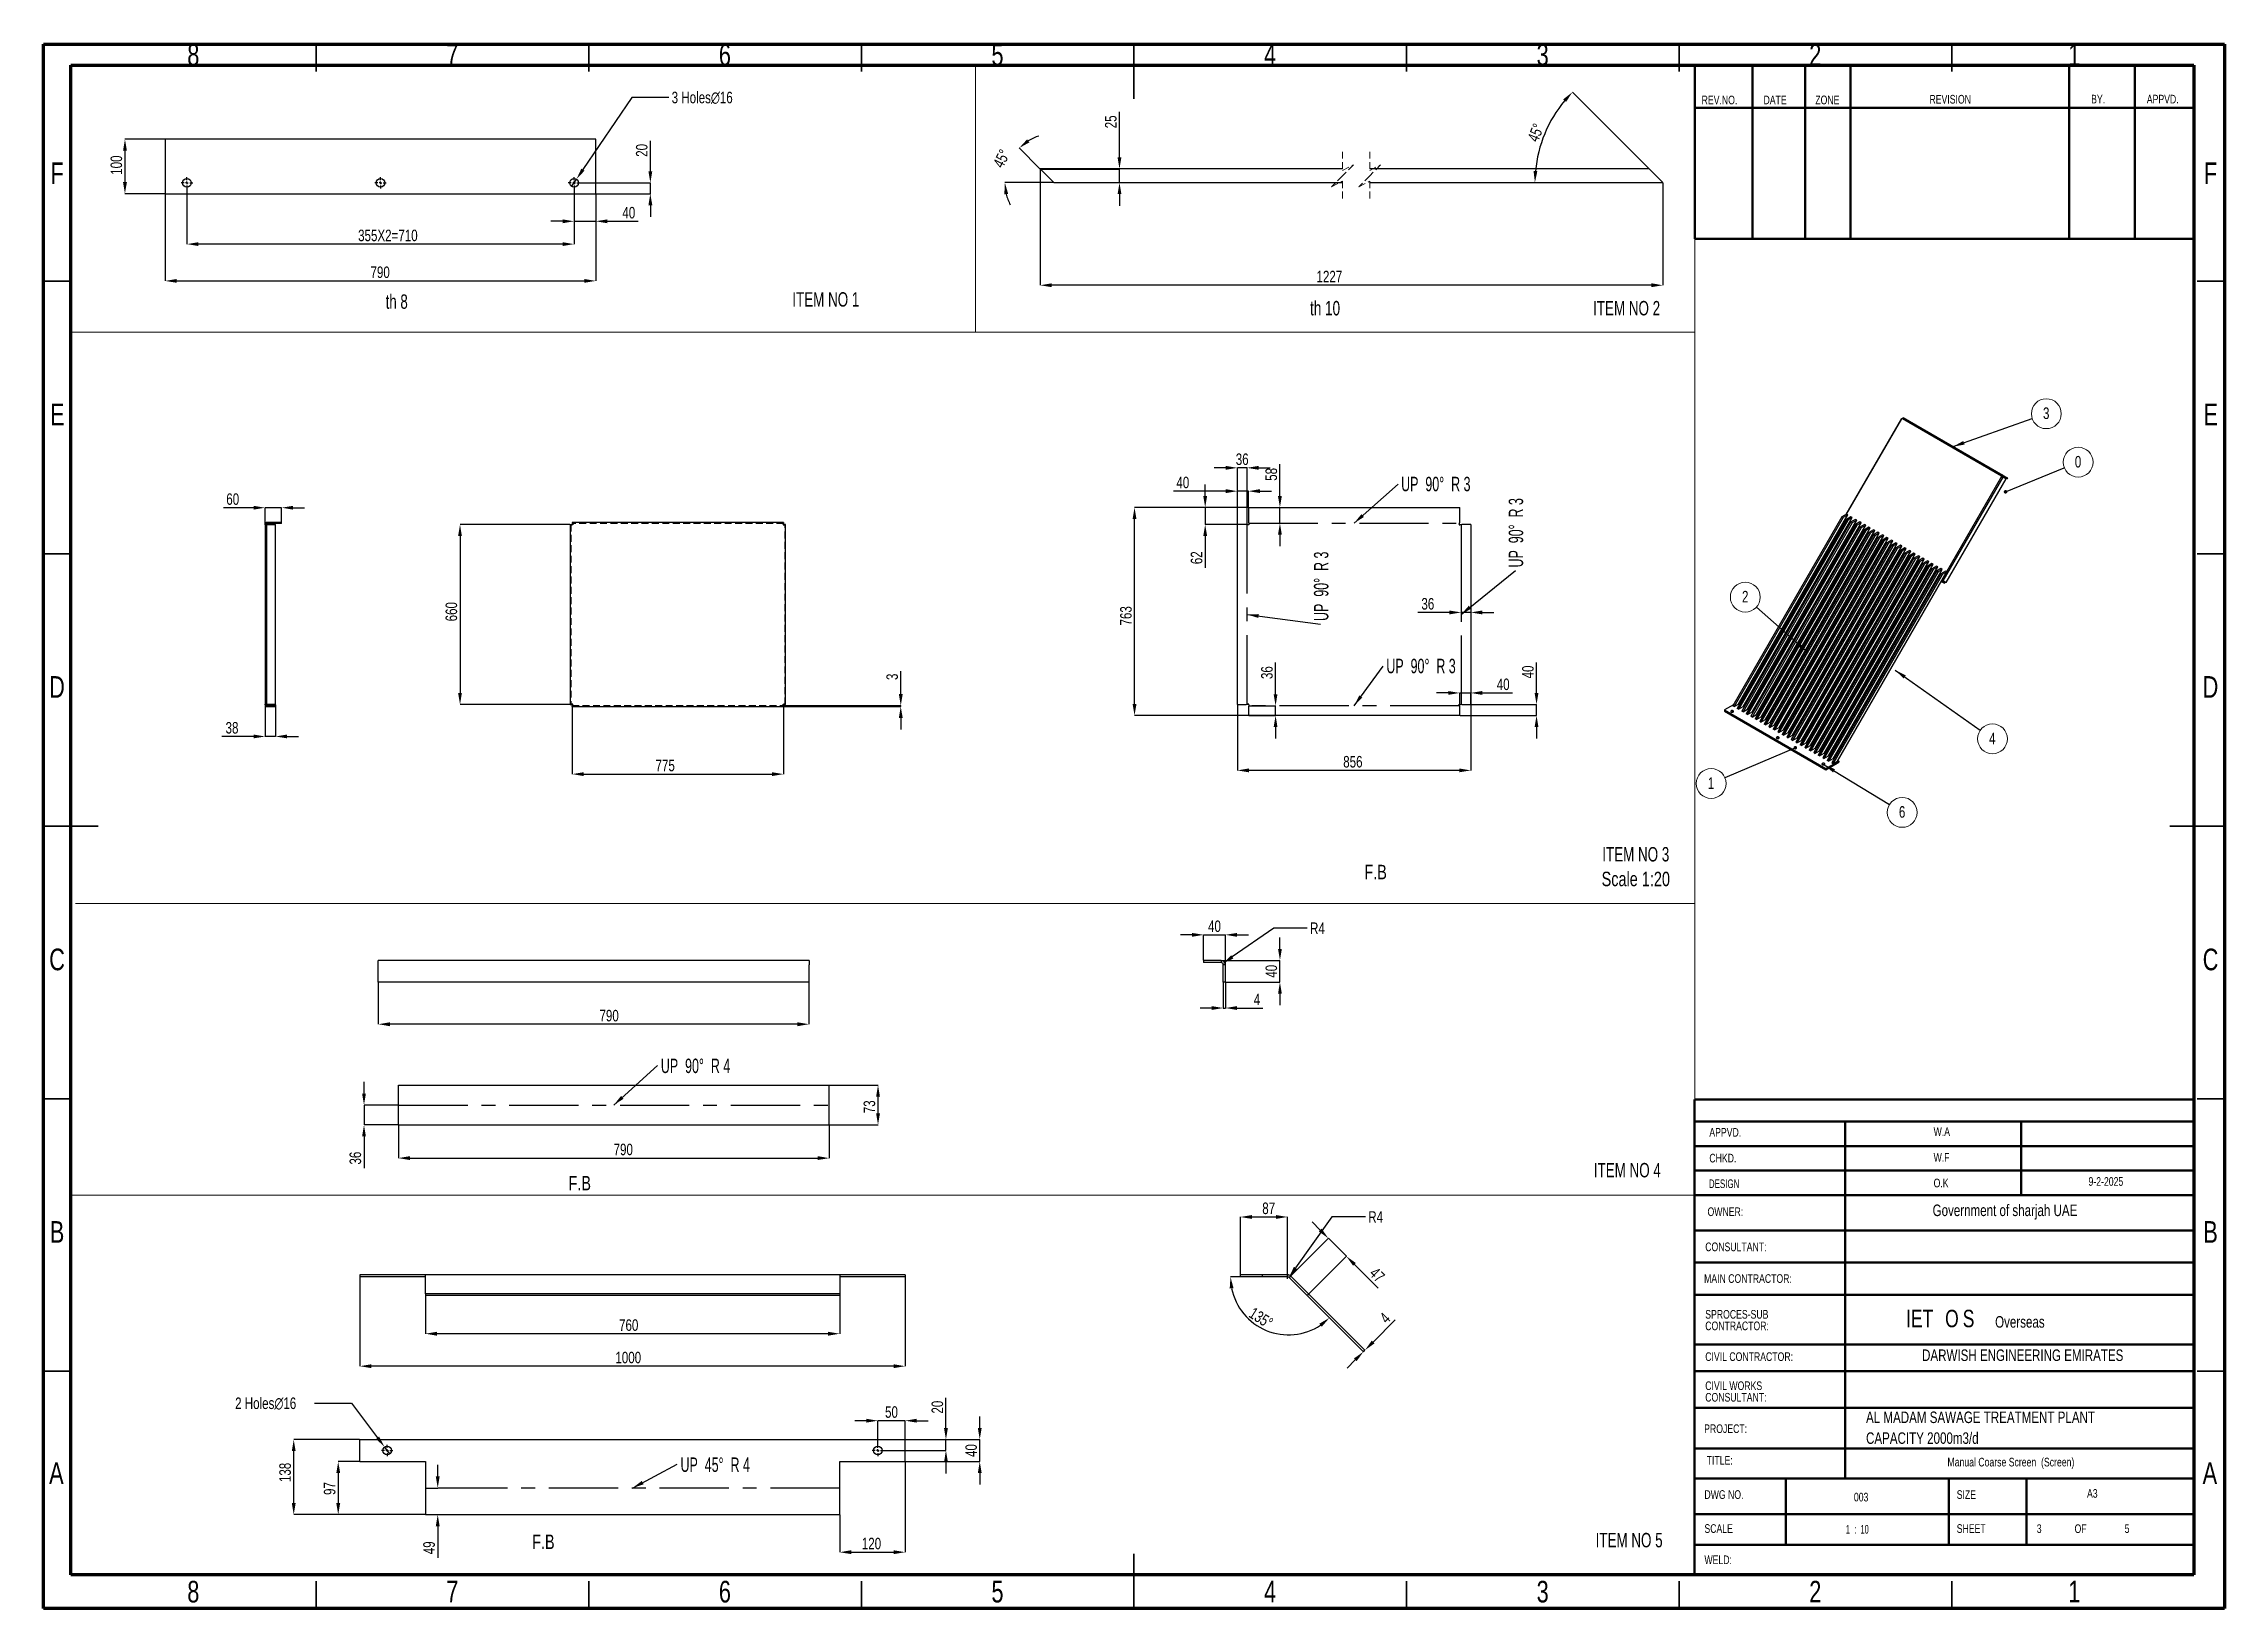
# Model space of a CAD drawing. Header units: millimetres. Extents: x 15 to 1266, y -324 to 294.
# Drawn here: x 866.3 to 1266.3, y 7.3 to 294.4 of the extents above; entities that cross this region are included whole.
import ezdxf

# ---------------------------------------------------------------- set-up
doc = ezdxf.new("R2010")
doc.units = ezdxf.units.MM
doc.header["$PDSIZE"] = -1
doc.linetypes.add('CENTERX2', pattern=[20.32, 12.7, -2.54, 2.54, -2.54])
doc.linetypes.add('HIDDEN', pattern=[1.905, 1.27, -0.635])
doc.layers.add('FORMAT', color=7, linetype='Continuous')
doc.styles.add('SLDTEXTSTYLE0', font='TXT', dxfattribs={"width": 0.75})
doc.styles.add('SLDTEXTSTYLE14', font='TXT', dxfattribs={"width": 0.645833})
doc.styles.add('SLDTEXTSTYLE2', font='TXT', dxfattribs={"width": 0.7})
doc.styles.add('SLDTEXTSTYLE3', font='TXT', dxfattribs={"width": 0.694444})
doc.styles.add('SLDTEXTSTYLE4', font='TXT', dxfattribs={"width": 0.6875})
doc.styles.add('SLDTEXTSTYLE6', font='TXT', dxfattribs={"width": 0.625})
doc.styles.add('SLDTEXTSTYLE7', font='TXT', dxfattribs={"width": 0.687299})
doc.dimstyles.new('SLDDIMSTYLE0', dxfattribs={"dimtxt": 0.18, "dimasz": 0.651282, "dimexe": 0, "dimexo": 0.0625, "dimgap": 0, "dimtad": 0, "dimtih": 1, "dimtoh": 1, "dimdec": 0, "dimrnd": 1e-09, "dimzin": 0, "dimdsep": 46, "dimtxsty": 'Standard', "dimblk1": 'DOT', "dimblk2": 'DOT', "dimsah": 1, "dimcen": 0.09, "dimadec": 0, "dimazin": 0, "dimtfac": 0.651282, "dimtdec": 0, "dimtofl": 0, "dimtmove": 0, "dimatfit": 3, "dimldrblk": 'DOT', "dimfxl": 1, "dimfrac": 2, "dimtolj": 1, "dimtzin": 0, "dimarcsym": 0})
doc.dimstyles.new('SLDDIMSTYLE1', dxfattribs={"dimtxt": 0.18, "dimasz": 2.116667, "dimexe": 0, "dimexo": 0.0625, "dimgap": 0, "dimtad": 0, "dimtih": 1, "dimtoh": 1, "dimdec": 0, "dimrnd": 1e-09, "dimzin": 0, "dimdsep": 46, "dimtxsty": 'Standard', "dimsah": 1, "dimcen": 0.09, "dimadec": 0, "dimazin": 0, "dimtfac": 2.116667, "dimtdec": 0, "dimtofl": 0, "dimtmove": 0, "dimatfit": 3, "dimfxl": 1, "dimfrac": 2, "dimtolj": 1, "dimtzin": 0, "dimarcsym": 0})
doc.dimstyles.new('SLDDIMSTYLE10', dxfattribs={"dimtxt": 2.116667, "dimasz": 2.116667, "dimexe": 0, "dimexo": 0.0625, "dimgap": 0.529167, "dimtad": 0, "dimtih": 1, "dimtoh": 1, "dimdec": 0, "dimlfac": 10, "dimrnd": 1e-09, "dimzin": 12, "dimdsep": 46, "dimtxsty": 'SLDTEXTSTYLE0', "dimblk1": 'NONE', "dimsah": 1, "dimcen": 0, "dimadec": 0, "dimazin": 3, "dimtfac": 1, "dimtdec": 0, "dimtmove": 0, "dimatfit": 3, "dimldrblk": 'NONE', "dimfxl": 1, "dimfrac": 2, "dimtolj": 1, "dimtzin": 12, "dimarcsym": 0})
doc.dimstyles.new('SLDDIMSTYLE11', dxfattribs={"dimtxt": 2.116667, "dimasz": 2.116667, "dimexe": 0, "dimexo": 0.0625, "dimgap": 0.529167, "dimtad": 1, "dimdec": 0, "dimlfac": 20, "dimrnd": 1e-09, "dimzin": 12, "dimdsep": 46, "dimtxsty": 'SLDTEXTSTYLE0', "dimsah": 1, "dimcen": 0.09, "dimadec": 0, "dimazin": 3, "dimtfac": 1, "dimtdec": 0, "dimtmove": 0, "dimatfit": 0, "dimfxl": 1, "dimfrac": 2, "dimtolj": 1, "dimtzin": 12, "dimarcsym": 0})
doc.dimstyles.new('SLDDIMSTYLE12', dxfattribs={"dimtxt": 2.116667, "dimasz": 2.116667, "dimexe": 0, "dimexo": 0.0625, "dimgap": 0.529167, "dimtad": 1, "dimdec": 0, "dimlfac": 20, "dimrnd": 1e-09, "dimzin": 12, "dimdsep": 46, "dimtxsty": 'SLDTEXTSTYLE0', "dimsah": 1, "dimcen": 0.09, "dimadec": 0, "dimazin": 3, "dimtfac": 1, "dimtdec": 0, "dimtofl": 0, "dimtmove": 0, "dimatfit": 3, "dimfxl": 1, "dimfrac": 2, "dimtolj": 1, "dimtzin": 12, "dimarcsym": 0})
doc.dimstyles.new('SLDDIMSTYLE13', dxfattribs={"dimtxt": 2.116667, "dimasz": 2.116667, "dimexe": 0, "dimexo": 0.0625, "dimgap": 0.529167, "dimtad": 0, "dimtih": 1, "dimtoh": 1, "dimdec": 0, "dimlfac": 10, "dimrnd": 1e-09, "dimzin": 12, "dimdsep": 46, "dimtxsty": 'SLDTEXTSTYLE0', "dimsah": 1, "dimcen": 0, "dimadec": 0, "dimazin": 3, "dimtfac": 1, "dimtdec": 0, "dimtofl": 0, "dimtmove": 0, "dimatfit": 3, "dimfxl": 1, "dimfrac": 2, "dimtolj": 1, "dimtzin": 12, "dimarcsym": 0})
doc.dimstyles.new('SLDDIMSTYLE14', dxfattribs={"dimtxt": 2.116667, "dimasz": 2.116667, "dimexe": 0, "dimexo": 0.0625, "dimgap": 0.529167, "dimtad": 1, "dimdec": 4, "dimlfac": 10, "dimzin": 12, "dimdsep": 46, "dimtxsty": 'SLDTEXTSTYLE0', "dimsah": 1, "dimcen": 0.09, "dimazin": 3, "dimtfac": 1, "dimtofl": 0, "dimtmove": 0, "dimatfit": 3, "dimfxl": 1, "dimfrac": 2, "dimtolj": 1, "dimtzin": 12, "dimarcsym": 0})
doc.dimstyles.new('SLDDIMSTYLE8', dxfattribs={"dimtxt": 2.116667, "dimasz": 2.116667, "dimexe": 0, "dimexo": 0.0625, "dimgap": 0.529167, "dimtad": 1, "dimdec": 0, "dimlfac": 10, "dimrnd": 1e-09, "dimzin": 12, "dimdsep": 46, "dimtxsty": 'SLDTEXTSTYLE0', "dimsah": 1, "dimcen": 0.09, "dimadec": 0, "dimazin": 3, "dimtfac": 1, "dimtdec": 0, "dimtmove": 0, "dimatfit": 0, "dimfxl": 1, "dimfrac": 2, "dimtolj": 1, "dimtzin": 12, "dimarcsym": 0})
doc.dimstyles.new('SLDDIMSTYLE9', dxfattribs={"dimtxt": 2.116667, "dimasz": 2.116667, "dimexe": 0, "dimexo": 0.0625, "dimgap": 0.529167, "dimtad": 1, "dimdec": 0, "dimlfac": 10, "dimrnd": 1e-09, "dimzin": 12, "dimdsep": 46, "dimtxsty": 'SLDTEXTSTYLE0', "dimsah": 1, "dimcen": 0.09, "dimadec": 0, "dimazin": 3, "dimtfac": 1, "dimtdec": 0, "dimtofl": 0, "dimtmove": 0, "dimatfit": 3, "dimfxl": 1, "dimfrac": 2, "dimtolj": 1, "dimtzin": 12, "dimarcsym": 0})

msp = doc.modelspace()

# ---------------------------------------------------------------- texts
at = {"color": 7, "linetype": 'Continuous', "lineweight": 0}
for s, insert, char_height, attachment_point, style in [('8', (893.7238305, 294.3510428), 3.96875, 2, 'SLDTEXTSTYLE0'), ('7', (941.2238305, 294.3510428), 3.96875, 2, 'SLDTEXTSTYLE0'), ('6', (991.2238305, 294.3510428), 3.96875, 2, 'SLDTEXTSTYLE0'), ('5', (1041.2238305, 294.3510428), 3.96875, 2, 'SLDTEXTSTYLE0'), ('4', (1091.2238305, 294.3510428), 3.96875, 2, 'SLDTEXTSTYLE0'), ('3', (1141.2238305, 294.3510428), 3.96875, 2, 'SLDTEXTSTYLE0'), ('2', (1191.2238305, 294.3510428), 3.96875, 2, 'SLDTEXTSTYLE0'), ('1', (1238.7238305, 294.3510428), 3.96875, 2, 'SLDTEXTSTYLE0'), ('REV.NO.', (1170.3799185, 284.855116), 1.5875, 1, 'SLDTEXTSTYLE0'), ('DATE', (1181.7328403, 284.8703339), 1.5875, 1, 'SLDTEXTSTYLE0'), ('ZONE', (1191.2311654, 284.8703339), 1.5875, 1, 'SLDTEXTSTYLE0'), ('REVISION', (1212.171699, 284.997474), 1.5875, 1, 'SLDTEXTSTYLE0'), ('BY.', (1241.8248427, 285.0126919), 1.5875, 1, 'SLDTEXTSTYLE0'), ('APPVD.', (1252.0358338, 285.0126919), 1.5875, 1, 'SLDTEXTSTYLE0'), ('F', (868.7215337, 272.6010428), 3.96875, 2, 'SLDTEXTSTYLE0'), ('F', (1263.7215337, 272.6010428), 3.96875, 2, 'SLDTEXTSTYLE0'), ('th 8', (929.0016198, 248.3966583), 2.64583333, 1, 'SLDTEXTSTYLE4'), ('ITEM NO 1', (1003.5963122, 248.7977152), 2.64583333, 1, 'SLDTEXTSTYLE3'), ('th 10', (1098.5576439, 247.1877315), 2.64583333, 1, 'SLDTEXTSTYLE2'), ('ITEM NO 2', (1150.4783033, 247.1877315), 2.64583333, 1, 'SLDTEXTSTYLE3'), ('E', (868.7716024, 228.3510428), 3.96875, 2, 'SLDTEXTSTYLE0'), ('E', (1263.7716024, 228.3510428), 3.96875, 2, 'SLDTEXTSTYLE0'), ('D', (868.7164808, 178.3510428), 3.96875, 2, 'SLDTEXTSTYLE0'), ('D', (1263.7164808, 178.3510428), 3.96875, 2, 'SLDTEXTSTYLE0'), ('F.B', (1108.5190998, 143.7277524), 2.64583333, 1, 'SLDTEXTSTYLE0'), ('C', (868.7224524, 128.3510428), 3.96875, 2, 'SLDTEXTSTYLE0'), ('C', (1263.7224524, 128.3510428), 3.96875, 2, 'SLDTEXTSTYLE0'), ('APPVD.', (1171.7956956, 95.4405874), 1.5875, 1, 'SLDTEXTSTYLE0'), ('W.A', (1212.9291326, 95.5724595), 1.5875, 1, 'SLDTEXTSTYLE0'), ('ITEM NO 4', (1150.6134843, 89.0268658), 2.64583333, 1, 'SLDTEXTSTYLE3'), ('CHKD.', (1171.7956956, 90.7068841), 1.5875, 1, 'SLDTEXTSTYLE0'), ('W.F', (1212.9291326, 90.8387562), 1.5875, 1, 'SLDTEXTSTYLE0'), ('F.B', (962.5342168, 86.6406067), 2.64583333, 1, 'SLDTEXTSTYLE0'), ('DESIGN', (1171.7093755, 86.0050781), 1.5875, 1, 'SLDTEXTSTYLE7'), ('O.K', (1212.9291326, 86.1369502), 1.5875, 1, 'SLDTEXTSTYLE0'), ('OWNER:', (1171.4640477, 80.8642054), 1.5875, 1, 'SLDTEXTSTYLE0'), ('B', (868.7343954, 78.3510428), 3.96875, 2, 'SLDTEXTSTYLE0'), ('B', (1263.7343954, 78.3510428), 3.96875, 2, 'SLDTEXTSTYLE0'), ('CONSULTANT:', (1171.0428236, 74.4217102), 1.5875, 1, 'SLDTEXTSTYLE0'), ('MAIN CONTRACTOR:', (1170.8348313, 68.6056723), 1.5875, 1, 'SLDTEXTSTYLE0'), ('CIVIL CONTRACTOR:', (1171.0428236, 54.2787598), 1.5875, 1, 'SLDTEXTSTYLE0'), ('PROJECT:', (1170.847054, 41.0566661), 1.5875, 1, 'SLDTEXTSTYLE0'), ('A', (868.6034817, 34.1010428), 3.96875, 2, 'SLDTEXTSTYLE0'), ('TITLE:', (1171.3127645, 35.2411201), 1.5875, 1, 'SLDTEXTSTYLE0'), ('Manual Coarse Screen  (Screen)', (1215.4689061, 34.9274147), 1.5875, 1, 'SLDTEXTSTYLE0'), ('A', (1263.6034817, 34.1010428), 3.96875, 2, 'SLDTEXTSTYLE0'), ('DWG NO.', (1170.8952816, 28.9744448), 1.5875, 1, 'SLDTEXTSTYLE0'), ('003', (1198.3098728, 28.5076401), 1.5875, 1, 'SLDTEXTSTYLE0'), ('SIZE', (1217.1710673, 28.9744448), 1.5875, 1, 'SLDTEXTSTYLE0'), ('A3', (1241.0660073, 29.1788599), 1.5875, 1, 'SLDTEXTSTYLE0'), ('F.B', (955.8639713, 20.8259028), 2.64583333, 1, 'SLDTEXTSTYLE0'), ('ITEM NO 5', (1150.9387828, 21.1437756), 2.64583333, 1, 'SLDTEXTSTYLE3'), ('SCALE', (1170.8952816, 22.7380955), 1.5875, 1, 'SLDTEXTSTYLE0'), ('1  :  10', (1196.8473153, 22.6018278), 1.5875, 1, 'SLDTEXTSTYLE6'), ('SHEET', (1217.1710673, 22.7380955), 1.5875, 1, 'SLDTEXTSTYLE0'), ('3', (1231.854108, 22.7152009), 1.5875, 1, 'SLDTEXTSTYLE0'), ('5', (1247.9688076, 22.7152009), 1.5875, 1, 'SLDTEXTSTYLE0'), ('WELD:', (1170.8952816, 16.9983382), 1.5875, 1, 'SLDTEXTSTYLE0'), ('8', (893.7238305, 12.3510428), 3.96875, 2, 'SLDTEXTSTYLE0'), ('7', (941.2238305, 12.3510428), 3.96875, 2, 'SLDTEXTSTYLE0'), ('6', (991.2238305, 12.3510428), 3.96875, 2, 'SLDTEXTSTYLE0'), ('5', (1041.2238305, 12.3510428), 3.96875, 2, 'SLDTEXTSTYLE0'), ('4', (1091.2238305, 12.3510428), 3.96875, 2, 'SLDTEXTSTYLE0'), ('3', (1141.2238305, 12.3510428), 3.96875, 2, 'SLDTEXTSTYLE0'), ('2', (1191.2238305, 12.3510428), 3.96875, 2, 'SLDTEXTSTYLE0'), ('1', (1238.7238305, 12.3510428), 3.96875, 2, 'SLDTEXTSTYLE0')]:
    msp.add_mtext(s, dxfattribs=dict(at, insert=insert, char_height=char_height, attachment_point=attachment_point, style=style))
at = {"layer": 'FORMAT', "attachment_point": 1, "style": 'SLDTEXTSTYLE0'}
for s, insert, char_height in [('9-2-2025', (1241.341418, 86.4178841), 1.5875), ('Government of sharjah UAE', (1212.749089, 81.3905269), 2.116666667), ('Overseas', (1224.2107551, 60.9215753), 2.11666667), ('DARWISH ENGINEERING EMIRATES', (1210.8148609, 54.8050813), 2.116666667), ('OF', (1238.7834659, 22.7152009), 1.5875)]:
    msp.add_mtext(s, dxfattribs=dict(at, insert=insert, char_height=char_height))

# ---------------------------------------------------------------- blocks, each defined once
blk = doc.blocks.new('SW_NOTE_0_18')
at = {"color": 0, "linetype": 'Continuous', "lineweight": 0, "char_height": 1.5875, "attachment_point": 1, "style": 'SLDTEXTSTYLE0'}
for s, insert in [('CIVIL WORKS', (0, 2.05)), ('CONSULTANT:', (0, -0.07))]:
    blk.add_mtext(s, dxfattribs=dict(at, insert=insert))
blk = doc.blocks.new('SW_NOTE_0_19')
at = {"color": 0, "linetype": 'Continuous', "lineweight": 0, "char_height": 1.5875, "attachment_point": 1, "style": 'SLDTEXTSTYLE0'}
for s, insert in [('SPROCES-SUB', (0, 2.05)), ('CONTRACTOR:', (0, -0.07))]:
    blk.add_mtext(s, dxfattribs=dict(at, insert=insert))
blk = doc.blocks.new('SW_NOTE_0_20')
at = {"layer": 'FORMAT', "color": 0, "char_height": 2.1167, "attachment_point": 1, "style": 'SLDTEXTSTYLE0'}
for s, insert in [('AL MADAM SAWAGE TREATMENT PLANT', (0, 2.73)), ('CAPACITY 2000m3/d', (0, -1.09))]:
    blk.add_mtext(s, dxfattribs=dict(at, insert=insert))
blk = doc.blocks.new('SW_NOTE_0_21')
at = {"layer": 'FORMAT', "color": 0, "char_height": 3.2, "attachment_point": 1, "style": 'SLDTEXTSTYLE0'}
for s, insert in [('IET', (0, 4.13)), ('O', (7.16, 4.13)), ('S', (10.39, 4.13))]:
    blk.add_mtext(s, dxfattribs=dict(at, insert=insert))
blk = doc.blocks.new('SW_NOTE_0_22')
at = {"color": 0, "linetype": 'Continuous', "lineweight": 0}
blk.add_circle((2.59, 0.91), 2.74, dxfattribs=at)
at = {"color": 0, "linetype": 'Continuous', "lineweight": 0, "insert": (2.57, 2.06), "char_height": 2.12, "attachment_point": 2, "style": 'SLDTEXTSTYLE0'}
blk.add_mtext('3', dxfattribs=at)
blk = doc.blocks.new('SW_NOTE_0_23')
at = {"color": 0, "linetype": 'Continuous', "lineweight": 0}
blk.add_circle((2.54, 1.04), 2.74, dxfattribs=at)
at = {"color": 0, "linetype": 'Continuous', "lineweight": 0, "insert": (2.52, 2.18), "char_height": 2.12, "attachment_point": 2, "style": 'SLDTEXTSTYLE0'}
blk.add_mtext('0', dxfattribs=at)
blk = doc.blocks.new('_Dot')
at = {"color": 0, "linetype": 'ByBlock', "lineweight": -2}
blk.add_line((-0.5, 0), (-1, 0), dxfattribs=at)
at = {"color": 0, "linetype": 'ByBlock', "const_width": 0.5}
blk.add_lwpolyline([(-0.25, 0, 1), (0.25, 0, 1)], format="xyb", close=True, dxfattribs=at)
blk = doc.blocks.new('SW_NOTE_0_24')
at = {"color": 0, "linetype": 'Continuous', "lineweight": 0}
blk.add_circle((-2.52, -1.07), 2.74, dxfattribs=at)
at = {"color": 0, "linetype": 'Continuous', "lineweight": 0, "insert": (-2.55, 0.07), "char_height": 2.12, "attachment_point": 2, "style": 'SLDTEXTSTYLE0'}
blk.add_mtext('1', dxfattribs=at)
blk = doc.blocks.new('SW_NOTE_0_25')
at = {"color": 0, "linetype": 'Continuous', "lineweight": 0}
blk.add_circle((2.24, -1.58), 2.74, dxfattribs=at)
at = {"color": 0, "linetype": 'Continuous', "lineweight": 0, "insert": (2.22, -0.44), "char_height": 2.12, "attachment_point": 2, "style": 'SLDTEXTSTYLE0'}
blk.add_mtext('4', dxfattribs=at)
blk = doc.blocks.new('SW_NOTE_0_26')
at = {"color": 0, "linetype": 'Continuous', "lineweight": 0}
blk.add_circle((2.34, -1.43), 2.74, dxfattribs=at)
at = {"color": 0, "linetype": 'Continuous', "lineweight": 0, "insert": (2.32, -0.28), "char_height": 2.12, "attachment_point": 2, "style": 'SLDTEXTSTYLE0'}
blk.add_mtext('6', dxfattribs=at)
blk = doc.blocks.new('SW_NOTE_0_27')
at = {"color": 0, "linetype": 'Continuous', "lineweight": 0}
blk.add_circle((-2.05, 1.82), 2.74, dxfattribs=at)
at = {"color": 0, "linetype": 'Continuous', "lineweight": 0, "insert": (-2.07, 2.96), "char_height": 2.12, "attachment_point": 2, "style": 'SLDTEXTSTYLE0'}
blk.add_mtext('2', dxfattribs=at)
blk = doc.blocks.new('*D605')
at = {"layer": 'Defpoints', "color": 0}
for p in [(888.55, 266.87), (967.55, 266.87), (967.55, 250.87)]:
    blk.add_point(p, dxfattribs=at)
at = {"layer": 'FORMAT', "color": 0, "lineweight": -2}
for p, q in [((888.55, 266.81), (888.55, 250.87)), ((967.55, 266.81), (967.55, 250.87)), ((890.67, 250.87), (965.44, 250.87))]:
    blk.add_line(p, q, dxfattribs=at)
at = {"layer": 'FORMAT', "color": 0}
for points in [[(890.67, 251.22), (890.67, 250.52), (888.55, 250.87)], [(965.44, 251.22), (965.44, 250.52), (967.55, 250.87)]]:
    blk.add_solid(points, dxfattribs=at)
at = {"layer": 'FORMAT', "color": 0, "insert": (927.99, 253.52), "char_height": 2.117, "attachment_point": 2, "style": 'SLDTEXTSTYLE0'}
blk.add_mtext('\\A1;790', dxfattribs=at)
blk = doc.blocks.new('*D606')
at = {"layer": 'Defpoints', "color": 0}
for p in [(888.55, 276.87), (881.18, 266.87), (888.55, 266.87)]:
    blk.add_point(p, dxfattribs=at)
at = {"layer": 'FORMAT', "color": 0, "lineweight": -2}
for p, q in [((888.49, 276.87), (881.18, 276.87)), ((881.18, 274.75), (881.18, 268.99)), ((888.49, 266.87), (881.18, 266.87))]:
    blk.add_line(p, q, dxfattribs=at)
at = {"layer": 'FORMAT', "color": 0}
for points in [[(880.83, 274.75), (881.54, 274.75), (881.18, 276.87)], [(880.83, 268.99), (881.54, 268.99), (881.18, 266.87)]]:
    blk.add_solid(points, dxfattribs=at)
at = {"layer": 'FORMAT', "color": 0, "insert": (878.54, 272.11), "char_height": 2.117, "attachment_point": 2, "rotation": 90, "style": 'SLDTEXTSTYLE0'}
blk.add_mtext('\\A1;100', dxfattribs=at)
blk = doc.blocks.new('*D607')
at = {"layer": 'Defpoints', "color": 0}
for p in [(963.55, 267.82), (967.55, 266.87), (967.55, 261.81)]:
    blk.add_point(p, dxfattribs=at)
at = {"layer": 'FORMAT', "color": 0, "lineweight": -2}
for p, q in [((963.55, 267.76), (963.55, 261.81)), ((967.55, 266.81), (967.55, 261.81)), ((961.44, 261.81), (959.32, 261.81)), ((963.55, 261.81), (967.55, 261.81)), ((969.67, 261.81), (975.32, 261.81))]:
    blk.add_line(p, q, dxfattribs=at)
at = {"layer": 'FORMAT', "color": 0}
for points in [[(961.44, 262.16), (961.44, 261.45), (963.55, 261.81)], [(969.67, 262.16), (969.67, 261.45), (967.55, 261.81)]]:
    blk.add_solid(points, dxfattribs=at)
at = {"layer": 'FORMAT', "color": 0, "insert": (973.6, 264.45), "char_height": 2.117, "attachment_point": 2, "style": 'SLDTEXTSTYLE0'}
blk.add_mtext('\\A1;40', dxfattribs=at)
blk = doc.blocks.new('*D608')
at = {"layer": 'Defpoints', "color": 0}
for p in [(964.6, 268.87), (967.55, 266.87), (977.55, 266.87)]:
    blk.add_point(p, dxfattribs=at)
at = {"layer": 'FORMAT', "color": 0, "lineweight": -2}
for p, q in [((977.55, 270.99), (977.55, 276.54)), ((964.67, 268.87), (977.55, 268.87)), ((977.55, 266.87), (977.55, 268.87)), ((967.62, 266.87), (977.55, 266.87)), ((977.55, 264.75), (977.55, 262.64))]:
    blk.add_line(p, q, dxfattribs=at)
at = {"layer": 'FORMAT', "color": 0}
for points in [[(977.2, 270.99), (977.91, 270.99), (977.55, 268.87)], [(977.2, 264.75), (977.91, 264.75), (977.55, 266.87)]]:
    blk.add_solid(points, dxfattribs=at)
at = {"layer": 'FORMAT', "color": 0, "insert": (974.91, 274.82), "char_height": 2.117, "attachment_point": 2, "rotation": 90, "style": 'SLDTEXTSTYLE0'}
blk.add_mtext('\\A1;20', dxfattribs=at)
blk = doc.blocks.new('*D609')
at = {"layer": 'Defpoints', "color": 0}
for p in [(892.55, 267.82), (963.55, 267.82), (892.55, 257.62)]:
    blk.add_point(p, dxfattribs=at)
at = {"layer": 'FORMAT', "color": 0, "lineweight": -2}
for p, q in [((892.55, 267.76), (892.55, 257.62)), ((963.55, 267.76), (963.55, 257.62)), ((961.44, 257.62), (894.67, 257.62))]:
    blk.add_line(p, q, dxfattribs=at)
at = {"layer": 'FORMAT', "color": 0}
for points in [[(894.67, 257.97), (894.67, 257.27), (892.55, 257.62)], [(961.44, 257.97), (961.44, 257.27), (963.55, 257.62)]]:
    blk.add_solid(points, dxfattribs=at)
at = {"layer": 'FORMAT', "color": 0, "insert": (929.41, 260.27), "char_height": 2.1167, "attachment_point": 2, "style": 'SLDTEXTSTYLE0'}
blk.add_mtext('\\A1;355X2=710', dxfattribs=at)
blk = doc.blocks.new('*D610')
at = {"layer": 'Defpoints', "color": 0}
for p in [(963.11, 268.21), (964, 269.53)]:
    blk.add_point(p, dxfattribs=at)
at = {"layer": 'FORMAT', "color": 0, "lineweight": -2}
for p, q in [((974.15, 284.52), (965.19, 271.29)), ((980.93, 284.52), (974.15, 284.52)), ((963.11, 268.21), (964, 269.53))]:
    blk.add_line(p, q, dxfattribs=at)
at = {"layer": 'FORMAT', "color": 0}
blk.add_solid([(964.9, 271.48), (965.48, 271.09), (964, 269.53)], dxfattribs=at)
at = {"layer": 'FORMAT', "color": 0, "insert": (981.46, 285.58), "char_height": 2.1167, "attachment_point": 1, "style": 'SLDTEXTSTYLE0'}
blk.add_mtext('\\A1;3 Holes∅16', dxfattribs=at)
blk = doc.blocks.new('_None')
blk = doc.blocks.new('SW_CENTERMARKSYMBOL_74')
at = {"layer": 'FORMAT', "color": 0}
for p, q in [((-0.5, 0), (-1.05, 0)), ((0, 0), (-0.25, 0)), ((0, 0.5), (0, 1.05)), ((0, 0), (0, 0.25)), ((0, 0), (0, -0.25)), ((0, 0), (0.25, 0)), ((0.5, 0), (1.05, 0)), ((0, -0.5), (0, -1.05))]:
    blk.add_line(p, q, dxfattribs=at)
blk = doc.blocks.new('SW_CENTERMARKSYMBOL_75')
at = {"layer": 'FORMAT', "color": 0}
for p, q in [((-0.5, 0), (-1.05, 0)), ((0, 0), (-0.25, 0)), ((0, 0.5), (0, 1.05)), ((0, 0), (0, 0.25)), ((0, 0), (0, -0.25)), ((0, 0), (0.25, 0)), ((0.5, 0), (1.05, 0)), ((0, -0.5), (0, -1.05))]:
    blk.add_line(p, q, dxfattribs=at)
blk = doc.blocks.new('SW_CENTERMARKSYMBOL_76')
at = {"layer": 'FORMAT', "color": 0}
for p, q in [((-0.5, 0), (-1.05, 0)), ((0, 0), (-0.25, 0)), ((0, 0.5), (0, 1.05)), ((0, 0), (0, 0.25)), ((0, 0), (0, -0.25)), ((0, 0), (0.25, 0)), ((0.5, 0), (1.05, 0)), ((0, -0.5), (0, -1.05))]:
    blk.add_line(p, q, dxfattribs=at)
blk = doc.blocks.new('*D611')
at = {"layer": 'Defpoints', "color": 0}
for p in [(906.9, 209.25), (906.9, 206.08), (909.9, 206.53)]:
    blk.add_point(p, dxfattribs=at)
at = {"layer": 'FORMAT', "color": 0, "lineweight": -2}
for p, q in [((904.78, 209.25), (899.23, 209.25)), ((906.9, 206.14), (906.9, 209.25)), ((909.9, 209.25), (906.9, 209.25)), ((909.9, 206.59), (909.9, 209.25)), ((912.02, 209.25), (914.13, 209.25))]:
    blk.add_line(p, q, dxfattribs=at)
at = {"layer": 'FORMAT', "color": 0}
for points in [[(904.78, 209.6), (904.78, 208.9), (906.9, 209.25)], [(912.02, 209.6), (912.02, 208.9), (909.9, 209.25)]]:
    blk.add_solid(points, dxfattribs=at)
at = {"layer": 'FORMAT', "color": 0, "insert": (900.95, 211.89), "char_height": 2.117, "attachment_point": 2, "style": 'SLDTEXTSTYLE0'}
blk.add_mtext('\\A1;60', dxfattribs=at)
blk = doc.blocks.new('*D612')
at = {"layer": 'Defpoints', "color": 0}
for p in [(906.9, 173.08), (908.8, 173.15), (906.9, 167.28)]:
    blk.add_point(p, dxfattribs=at)
at = {"layer": 'FORMAT', "color": 0, "lineweight": -2}
for p, q in [((906.9, 173.02), (906.9, 167.28)), ((908.8, 173.09), (908.8, 167.28)), ((904.78, 167.28), (898.96, 167.28)), ((908.8, 167.28), (906.9, 167.28)), ((910.92, 167.28), (913.03, 167.28))]:
    blk.add_line(p, q, dxfattribs=at)
at = {"layer": 'FORMAT', "color": 0}
for points in [[(904.78, 167.63), (904.78, 166.93), (906.9, 167.28)], [(910.92, 167.63), (910.92, 166.93), (908.8, 167.28)]]:
    blk.add_solid(points, dxfattribs=at)
at = {"layer": 'FORMAT', "color": 0, "insert": (900.82, 169.93), "char_height": 2.117, "attachment_point": 2, "style": 'SLDTEXTSTYLE0'}
blk.add_mtext('\\A1;38', dxfattribs=at)
blk = doc.blocks.new('*D613')
at = {"layer": 'Defpoints', "color": 0}
for p in [(963.23, 172.78), (1001.98, 172.78), (1001.98, 160.37)]:
    blk.add_point(p, dxfattribs=at)
at = {"layer": 'FORMAT', "color": 0, "lineweight": -2}
for p, q in [((963.23, 172.72), (963.23, 160.37)), ((1001.98, 172.72), (1001.98, 160.37)), ((965.34, 160.37), (999.87, 160.37))]:
    blk.add_line(p, q, dxfattribs=at)
at = {"layer": 'FORMAT', "color": 0}
for points in [[(965.34, 160.72), (965.34, 160.01), (963.23, 160.37)], [(999.87, 160.72), (999.87, 160.01), (1001.98, 160.37)]]:
    blk.add_solid(points, dxfattribs=at)
at = {"layer": 'FORMAT', "color": 0, "insert": (980.27, 163.01), "char_height": 2.117, "attachment_point": 2, "style": 'SLDTEXTSTYLE0'}
blk.add_mtext('\\A1;775', dxfattribs=at)
blk = doc.blocks.new('*D614')
at = {"layer": 'Defpoints', "color": 0}
for p in [(962.85, 206.16), (942.64, 173.15), (962.85, 173.15)]:
    blk.add_point(p, dxfattribs=at)
at = {"layer": 'FORMAT', "color": 0, "lineweight": -2}
for p, q in [((962.79, 206.16), (942.64, 206.16)), ((942.64, 204.04), (942.64, 175.27)), ((962.79, 173.15), (942.64, 173.15))]:
    blk.add_line(p, q, dxfattribs=at)
at = {"layer": 'FORMAT', "color": 0}
for points in [[(942.29, 204.04), (942.99, 204.04), (942.64, 206.16)], [(942.29, 175.27), (942.99, 175.27), (942.64, 173.15)]]:
    blk.add_solid(points, dxfattribs=at)
at = {"layer": 'FORMAT', "color": 0, "insert": (939.99, 190.17), "char_height": 2.117, "attachment_point": 2, "rotation": 90, "style": 'SLDTEXTSTYLE0'}
blk.add_mtext('\\A1;660', dxfattribs=at)
blk = doc.blocks.new('*D615')
at = {"layer": 'Defpoints', "color": 0}
for p in [(1001.98, 172.93), (1001.98, 172.78), (1023.48, 172.78)]:
    blk.add_point(p, dxfattribs=at)
at = {"layer": 'FORMAT', "color": 0, "lineweight": -2}
for p, q in [((1023.48, 175.05), (1023.48, 179.28)), ((1002.05, 172.93), (1023.48, 172.93)), ((1002.05, 172.78), (1023.48, 172.78)), ((1023.48, 172.78), (1023.48, 172.93)), ((1023.48, 170.67), (1023.48, 168.55))]:
    blk.add_line(p, q, dxfattribs=at)
at = {"layer": 'FORMAT', "color": 0}
for points in [[(1023.13, 175.05), (1023.84, 175.05), (1023.48, 172.93)], [(1023.13, 170.67), (1023.84, 170.67), (1023.48, 172.78)]]:
    blk.add_solid(points, dxfattribs=at)
at = {"layer": 'FORMAT', "color": 0, "insert": (1020.84, 178.22), "char_height": 2.117, "attachment_point": 2, "rotation": 90, "style": 'SLDTEXTSTYLE0'}
blk.add_mtext('\\A1;3', dxfattribs=at)
blk = doc.blocks.new('SW_NOTE_0_28')
at = {"color": 0, "linetype": 'Continuous', "lineweight": 0, "char_height": 2.646, "attachment_point": 2}
for s, insert, style in [('ITEM NO 3', (8.43, 3.41), 'SLDTEXTSTYLE3'), ('Scale 1:20', (8.43, -1.12), 'SLDTEXTSTYLE0')]:
    blk.add_mtext(s, dxfattribs=dict(at, insert=insert, style=style))
blk = doc.blocks.new('*D616')
at = {"layer": 'Defpoints', "color": 0}
for p in [(1085.22, 173.15), (1128.03, 173.15), (1085.22, 161.05)]:
    blk.add_point(p, dxfattribs=at)
at = {"layer": 'FORMAT', "color": 0, "lineweight": -2}
for p, q in [((1085.22, 173.09), (1085.22, 161.05)), ((1128.03, 173.09), (1128.03, 161.05)), ((1125.91, 161.05), (1087.34, 161.05))]:
    blk.add_line(p, q, dxfattribs=at)
at = {"layer": 'FORMAT', "color": 0}
for points in [[(1087.34, 161.41), (1087.34, 160.7), (1085.22, 161.05)], [(1125.91, 161.41), (1125.91, 160.7), (1128.03, 161.05)]]:
    blk.add_solid(points, dxfattribs=at)
at = {"layer": 'FORMAT', "color": 0, "insert": (1106.41, 163.7), "char_height": 2.117, "attachment_point": 2, "style": 'SLDTEXTSTYLE0'}
blk.add_mtext('\\A1;856', dxfattribs=at)
blk = doc.blocks.new('*D617')
at = {"layer": 'Defpoints', "color": 0}
for p in [(1066.36, 209.28), (1087.24, 209.28), (1087.24, 171.13)]:
    blk.add_point(p, dxfattribs=at)
at = {"layer": 'FORMAT', "color": 0, "lineweight": -2}
for p, q in [((1087.18, 209.28), (1066.36, 209.28)), ((1066.36, 173.24), (1066.36, 207.17)), ((1087.18, 171.13), (1066.36, 171.13))]:
    blk.add_line(p, q, dxfattribs=at)
at = {"layer": 'FORMAT', "color": 0}
for points in [[(1066.01, 207.17), (1066.72, 207.17), (1066.36, 209.28)], [(1066.01, 173.24), (1066.72, 173.24), (1066.36, 171.13)]]:
    blk.add_solid(points, dxfattribs=at)
at = {"layer": 'FORMAT', "color": 0, "insert": (1063.72, 189.41), "char_height": 2.117, "attachment_point": 2, "rotation": 90, "style": 'SLDTEXTSTYLE0'}
blk.add_mtext('\\A1;763', dxfattribs=at)
blk = doc.blocks.new('*D618')
at = {"layer": 'Defpoints', "color": 0}
for p in [(1087.24, 209.28), (1093.03, 209.28), (1087.28, 206.41)]:
    blk.add_point(p, dxfattribs=at)
at = {"layer": 'FORMAT', "color": 0, "lineweight": -2}
for p, q in [((1093.03, 211.4), (1093.03, 217.22)), ((1087.31, 209.28), (1093.03, 209.28)), ((1093.03, 206.41), (1093.03, 209.28)), ((1087.35, 206.41), (1093.03, 206.41)), ((1093.03, 204.29), (1093.03, 202.17))]:
    blk.add_line(p, q, dxfattribs=at)
at = {"layer": 'FORMAT', "color": 0}
for points in [[(1092.67, 211.4), (1093.38, 211.4), (1093.03, 209.28)], [(1092.67, 204.29), (1093.38, 204.29), (1093.03, 206.41)]]:
    blk.add_solid(points, dxfattribs=at)
at = {"layer": 'FORMAT', "color": 0, "insert": (1090.38, 215.37), "char_height": 2.117, "attachment_point": 2, "rotation": 90, "style": 'SLDTEXTSTYLE0'}
blk.add_mtext('\\A1;58', dxfattribs=at)
blk = doc.blocks.new('*D619')
at = {"layer": 'Defpoints', "color": 0}
for p in [(1126, 172.73), (1128.03, 175.26), (1128.03, 173.15)]:
    blk.add_point(p, dxfattribs=at)
at = {"layer": 'FORMAT', "color": 0, "lineweight": -2}
for p, q in [((1123.89, 175.26), (1121.77, 175.26)), ((1126, 172.79), (1126, 175.26)), ((1126, 175.26), (1128.03, 175.26)), ((1128.03, 173.21), (1128.03, 175.26)), ((1130.14, 175.26), (1135.7, 175.26))]:
    blk.add_line(p, q, dxfattribs=at)
at = {"layer": 'FORMAT', "color": 0}
for points in [[(1123.89, 175.62), (1123.89, 174.91), (1126, 175.26)], [(1130.14, 175.62), (1130.14, 174.91), (1128.03, 175.26)]]:
    blk.add_solid(points, dxfattribs=at)
at = {"layer": 'FORMAT', "color": 0, "insert": (1133.98, 177.91), "char_height": 2.117, "attachment_point": 2, "style": 'SLDTEXTSTYLE0'}
blk.add_mtext('\\A1;40', dxfattribs=at)
blk = doc.blocks.new('*D620')
at = {"layer": 'Defpoints', "color": 0}
for p in [(1128.03, 173.15), (1140.1, 173.15), (1126, 171.13)]:
    blk.add_point(p, dxfattribs=at)
at = {"layer": 'FORMAT', "color": 0, "lineweight": -2}
for p, q in [((1140.1, 175.27), (1140.1, 180.83)), ((1128.09, 173.15), (1140.1, 173.15)), ((1140.1, 171.13), (1140.1, 173.15)), ((1126.06, 171.13), (1140.1, 171.13)), ((1140.1, 169.01), (1140.1, 166.89))]:
    blk.add_line(p, q, dxfattribs=at)
at = {"layer": 'FORMAT', "color": 0}
for points in [[(1139.74, 175.27), (1140.45, 175.27), (1140.1, 173.15)], [(1139.74, 169.01), (1140.45, 169.01), (1140.1, 171.13)]]:
    blk.add_solid(points, dxfattribs=at)
at = {"layer": 'FORMAT', "color": 0, "insert": (1137.45, 179.11), "char_height": 2.117, "attachment_point": 2, "rotation": 90, "style": 'SLDTEXTSTYLE0'}
blk.add_mtext('\\A1;40', dxfattribs=at)
blk = doc.blocks.new('*D621')
at = {"layer": 'Defpoints', "color": 0}
for p in [(1087.24, 209.28), (1079.32, 206.16), (1085.22, 206.16)]:
    blk.add_point(p, dxfattribs=at)
at = {"layer": 'FORMAT', "color": 0, "lineweight": -2}
for p, q in [((1079.32, 211.4), (1079.32, 213.52)), ((1087.18, 209.28), (1079.32, 209.28)), ((1079.32, 209.28), (1079.32, 206.16)), ((1085.16, 206.16), (1079.32, 206.16)), ((1079.32, 204.04), (1079.32, 198.22))]:
    blk.add_line(p, q, dxfattribs=at)
at = {"layer": 'FORMAT', "color": 0}
for points in [[(1078.97, 211.4), (1079.68, 211.4), (1079.32, 209.28)], [(1078.97, 204.04), (1079.68, 204.04), (1079.32, 206.16)]]:
    blk.add_solid(points, dxfattribs=at)
at = {"layer": 'FORMAT', "color": 0, "insert": (1076.68, 200.07), "char_height": 2.117, "attachment_point": 2, "rotation": 90, "style": 'SLDTEXTSTYLE0'}
blk.add_mtext('\\A1;62', dxfattribs=at)
blk = doc.blocks.new('*D622')
at = {"layer": 'Defpoints', "color": 0}
for p in [(1085.22, 212.29), (1087.24, 209.28), (1085.22, 206.16)]:
    blk.add_point(p, dxfattribs=at)
at = {"layer": 'FORMAT', "color": 0, "lineweight": -2}
for p, q in [((1083.1, 212.29), (1073.5, 212.29)), ((1085.22, 206.22), (1085.22, 212.29)), ((1087.24, 212.29), (1085.22, 212.29)), ((1087.24, 209.35), (1087.24, 212.29)), ((1089.36, 212.29), (1091.48, 212.29))]:
    blk.add_line(p, q, dxfattribs=at)
at = {"layer": 'FORMAT', "color": 0}
for points in [[(1083.1, 212.65), (1083.1, 211.94), (1085.22, 212.29)], [(1089.36, 212.65), (1089.36, 211.94), (1087.24, 212.29)]]:
    blk.add_solid(points, dxfattribs=at)
at = {"layer": 'FORMAT', "color": 0, "insert": (1075.22, 214.94), "char_height": 2.117, "attachment_point": 2, "style": 'SLDTEXTSTYLE0'}
blk.add_mtext('\\A1;40', dxfattribs=at)
blk = doc.blocks.new('*D623')
at = {"layer": 'Defpoints', "color": 0}
for p in [(1126.25, 206.12), (1128.03, 206.16), (1126.25, 190.04)]:
    blk.add_point(p, dxfattribs=at)
at = {"layer": 'FORMAT', "color": 0, "lineweight": -2}
for p, q in [((1126.25, 206.06), (1126.25, 190.04)), ((1128.03, 206.1), (1128.03, 190.04)), ((1124.13, 190.04), (1118.31, 190.04)), ((1128.03, 190.04), (1126.25, 190.04)), ((1130.14, 190.04), (1132.26, 190.04))]:
    blk.add_line(p, q, dxfattribs=at)
at = {"layer": 'FORMAT', "color": 0}
for points in [[(1124.13, 190.39), (1124.13, 189.68), (1126.25, 190.04)], [(1130.14, 190.39), (1130.14, 189.68), (1128.03, 190.04)]]:
    blk.add_solid(points, dxfattribs=at)
at = {"layer": 'FORMAT', "color": 0, "insert": (1120.16, 192.68), "char_height": 2.117, "attachment_point": 2, "style": 'SLDTEXTSTYLE0'}
blk.add_mtext('\\A1;36', dxfattribs=at)
blk = doc.blocks.new('*D624')
at = {"layer": 'Defpoints', "color": 0}
for p in [(1087.28, 172.9), (1087.24, 171.13), (1092.23, 171.13)]:
    blk.add_point(p, dxfattribs=at)
at = {"layer": 'FORMAT', "color": 0, "lineweight": -2}
for p, q in [((1092.23, 175.02), (1092.23, 180.84)), ((1087.35, 172.9), (1092.23, 172.9)), ((1092.23, 171.13), (1092.23, 172.9)), ((1087.31, 171.13), (1092.23, 171.13)), ((1092.23, 169.01), (1092.23, 166.89))]:
    blk.add_line(p, q, dxfattribs=at)
at = {"layer": 'FORMAT', "color": 0}
for points in [[(1091.88, 175.02), (1092.58, 175.02), (1092.23, 172.9)], [(1091.88, 169.01), (1092.58, 169.01), (1092.23, 171.13)]]:
    blk.add_solid(points, dxfattribs=at)
at = {"layer": 'FORMAT', "color": 0, "insert": (1089.58, 178.99), "char_height": 2.117, "attachment_point": 2, "rotation": 90, "style": 'SLDTEXTSTYLE0'}
blk.add_mtext('\\A1;36', dxfattribs=at)
blk = doc.blocks.new('*D625')
at = {"layer": 'Defpoints', "color": 0}
for p in [(1085.22, 216.57), (1085.22, 206.16), (1087, 206.12)]:
    blk.add_point(p, dxfattribs=at)
at = {"layer": 'FORMAT', "color": 0, "lineweight": -2}
for p, q in [((1083.1, 216.57), (1080.99, 216.57)), ((1085.22, 206.22), (1085.22, 216.57)), ((1087, 216.57), (1085.22, 216.57)), ((1087, 206.18), (1087, 216.57)), ((1089.11, 216.57), (1091.23, 216.57))]:
    blk.add_line(p, q, dxfattribs=at)
at = {"layer": 'FORMAT', "color": 0}
for points in [[(1083.1, 216.92), (1083.1, 216.21), (1085.22, 216.57)], [(1089.11, 216.92), (1089.11, 216.21), (1087, 216.57)]]:
    blk.add_solid(points, dxfattribs=at)
at = {"layer": 'FORMAT', "color": 0, "insert": (1086.11, 219.21), "char_height": 2.117, "attachment_point": 2, "style": 'SLDTEXTSTYLE0'}
blk.add_mtext('\\A1;36', dxfattribs=at)
blk = doc.blocks.new('SW_NOTE_0_29')
at = {"layer": 'FORMAT', "color": 0, "insert": (0.52, 1.35), "char_height": 2.6458, "attachment_point": 1, "style": 'SLDTEXTSTYLE14'}
blk.add_mtext('UP  90°  R 3', dxfattribs=at)
blk = doc.blocks.new('SW_NOTE_0_30')
at = {"layer": 'FORMAT', "color": 0, "insert": (0.59, 1.34), "char_height": 2.6458, "attachment_point": 1, "style": 'SLDTEXTSTYLE14'}
blk.add_mtext('UP  90°  R 3', dxfattribs=at)
blk = doc.blocks.new('SW_NOTE_0_31')
at = {"layer": 'FORMAT', "color": 0, "insert": (-1.23, 0.53), "char_height": 2.6458, "attachment_point": 1, "rotation": 90, "style": 'SLDTEXTSTYLE14'}
blk.add_mtext('UP  90°  R 3', dxfattribs=at)
blk = doc.blocks.new('SW_NOTE_0_32')
at = {"layer": 'FORMAT', "color": 0, "insert": (-1.21, 0.59), "char_height": 2.6458, "attachment_point": 1, "rotation": 90, "style": 'SLDTEXTSTYLE14'}
blk.add_mtext('UP  90°  R 3', dxfattribs=at)
blk = doc.blocks.new('*D626')
at = {"layer": 'Defpoints', "color": 0}
for p in [(927.65, 122.19), (1006.65, 122.19), (927.65, 114.48)]:
    blk.add_point(p, dxfattribs=at)
at = {"layer": 'FORMAT', "color": 0, "lineweight": -2}
for p, q in [((927.65, 122.13), (927.65, 114.48)), ((1006.65, 122.13), (1006.65, 114.48)), ((1004.54, 114.48), (929.77, 114.48))]:
    blk.add_line(p, q, dxfattribs=at)
at = {"layer": 'FORMAT', "color": 0}
for points in [[(929.77, 114.83), (929.77, 114.12), (927.65, 114.48)], [(1004.54, 114.83), (1004.54, 114.12), (1006.65, 114.48)]]:
    blk.add_solid(points, dxfattribs=at)
at = {"layer": 'FORMAT', "color": 0, "insert": (969.99, 117.12), "char_height": 2.117, "attachment_point": 2, "style": 'SLDTEXTSTYLE0'}
blk.add_mtext('\\A1;790', dxfattribs=at)
blk = doc.blocks.new('*D627')
at = {"layer": 'Defpoints', "color": 0}
for p in [(1082.63, 122.19), (1083.03, 122.19), (1082.63, 117.45)]:
    blk.add_point(p, dxfattribs=at)
at = {"layer": 'FORMAT', "color": 0, "lineweight": -2}
for p, q in [((1082.63, 122.13), (1082.63, 117.45)), ((1083.03, 122.13), (1083.03, 117.45)), ((1080.51, 117.45), (1078.4, 117.45)), ((1082.63, 117.45), (1083.03, 117.45)), ((1085.15, 117.45), (1089.89, 117.45))]:
    blk.add_line(p, q, dxfattribs=at)
at = {"layer": 'FORMAT', "color": 0}
for points in [[(1080.51, 117.8), (1080.51, 117.1), (1082.63, 117.45)], [(1085.15, 117.8), (1085.15, 117.1), (1083.03, 117.45)]]:
    blk.add_solid(points, dxfattribs=at)
at = {"layer": 'FORMAT', "color": 0, "insert": (1088.83, 120.1), "char_height": 2.117, "attachment_point": 2, "style": 'SLDTEXTSTYLE0'}
blk.add_mtext('\\A1;4', dxfattribs=at)
blk = doc.blocks.new('*D628')
at = {"layer": 'Defpoints', "color": 0}
for p in [(1082.23, 126.19), (1093.03, 126.19), (1083.03, 122.19)]:
    blk.add_point(p, dxfattribs=at)
at = {"layer": 'FORMAT', "color": 0, "lineweight": -2}
for p, q in [((1093.03, 128.31), (1093.03, 130.42)), ((1082.29, 126.19), (1093.03, 126.19)), ((1093.03, 122.19), (1093.03, 126.19)), ((1083.09, 122.19), (1093.03, 122.19)), ((1093.03, 120.07), (1093.03, 117.96))]:
    blk.add_line(p, q, dxfattribs=at)
at = {"layer": 'FORMAT', "color": 0}
for points in [[(1092.68, 128.31), (1093.38, 128.31), (1093.03, 126.19)], [(1092.68, 120.07), (1093.38, 120.07), (1093.03, 122.19)]]:
    blk.add_solid(points, dxfattribs=at)
at = {"layer": 'FORMAT', "color": 0, "insert": (1090.39, 124.19), "char_height": 2.117, "attachment_point": 2, "rotation": 90, "style": 'SLDTEXTSTYLE0'}
blk.add_mtext('\\A1;40', dxfattribs=at)
blk = doc.blocks.new('*D629')
at = {"layer": 'Defpoints', "color": 0}
for p in [(1083.03, 130.88), (1079.03, 126.19), (1083.03, 125.39)]:
    blk.add_point(p, dxfattribs=at)
at = {"layer": 'FORMAT', "color": 0, "lineweight": -2}
for p, q in [((1076.91, 130.88), (1074.8, 130.88)), ((1079.03, 126.25), (1079.03, 130.88)), ((1079.03, 130.88), (1083.03, 130.88)), ((1083.03, 125.45), (1083.03, 130.88)), ((1085.15, 130.88), (1087.26, 130.88))]:
    blk.add_line(p, q, dxfattribs=at)
at = {"layer": 'FORMAT', "color": 0}
for points in [[(1076.91, 131.23), (1076.91, 130.52), (1079.03, 130.88)], [(1085.15, 131.23), (1085.15, 130.52), (1083.03, 130.88)]]:
    blk.add_solid(points, dxfattribs=at)
at = {"layer": 'FORMAT', "color": 0, "insert": (1081.03, 133.52), "char_height": 2.117, "attachment_point": 2, "style": 'SLDTEXTSTYLE0'}
blk.add_mtext('\\A1;40', dxfattribs=at)
blk = doc.blocks.new('*D630')
at = {"layer": 'Defpoints', "color": 0}
for p in [(1082.23, 125.39), (1082.56, 125.62)]:
    blk.add_point(p, dxfattribs=at)
at = {"layer": 'FORMAT', "color": 0, "lineweight": -2}
for p, q in [((1091.89, 132.1), (1084.3, 126.82)), ((1098.03, 132.1), (1091.89, 132.1))]:
    blk.add_line(p, q, dxfattribs=at)
at = {"layer": 'FORMAT', "color": 0}
blk.add_solid([(1084.1, 127.11), (1084.5, 126.53), (1082.56, 125.62)], dxfattribs=at)
at = {"layer": 'FORMAT', "color": 0, "insert": (1098.56, 133.15), "char_height": 2.117, "attachment_point": 1, "style": 'SLDTEXTSTYLE0'}
blk.add_mtext('\\A1;R4', dxfattribs=at)
blk = doc.blocks.new('*D631')
at = {"layer": 'Defpoints', "color": 0}
for p in [(1010.35, 103.29), (1019.31, 103.29), (1010.35, 96.01)]:
    blk.add_point(p, dxfattribs=at)
at = {"layer": 'FORMAT', "color": 0, "lineweight": -2}
for p, q in [((1010.41, 103.29), (1019.31, 103.29)), ((1019.31, 98.12), (1019.31, 101.17)), ((1010.41, 96.01), (1019.31, 96.01))]:
    blk.add_line(p, q, dxfattribs=at)
at = {"layer": 'FORMAT', "color": 0}
for points in [[(1018.96, 101.17), (1019.67, 101.17), (1019.31, 103.29)], [(1018.96, 98.12), (1019.67, 98.12), (1019.31, 96.01)]]:
    blk.add_solid(points, dxfattribs=at)
at = {"layer": 'FORMAT', "color": 0, "insert": (1016.67, 99.33), "char_height": 2.117, "attachment_point": 2, "rotation": 90, "style": 'SLDTEXTSTYLE0'}
blk.add_mtext('\\A1;73', dxfattribs=at)
blk = doc.blocks.new('*D632')
at = {"layer": 'Defpoints', "color": 0}
for p in [(931.35, 96.01), (1010.35, 96.01), (1010.35, 89.91)]:
    blk.add_point(p, dxfattribs=at)
at = {"layer": 'FORMAT', "color": 0, "lineweight": -2}
for p, q in [((931.35, 95.94), (931.35, 89.91)), ((1010.35, 95.94), (1010.35, 89.91)), ((933.46, 89.91), (1008.23, 89.91))]:
    blk.add_line(p, q, dxfattribs=at)
at = {"layer": 'FORMAT', "color": 0}
for points in [[(933.46, 90.27), (933.46, 89.56), (931.35, 89.91)], [(1008.23, 90.27), (1008.23, 89.56), (1010.35, 89.91)]]:
    blk.add_solid(points, dxfattribs=at)
at = {"layer": 'FORMAT', "color": 0, "insert": (972.58, 92.56), "char_height": 2.117, "attachment_point": 2, "style": 'SLDTEXTSTYLE0'}
blk.add_mtext('\\A1;790', dxfattribs=at)
blk = doc.blocks.new('*D633')
at = {"layer": 'Defpoints', "color": 0}
for p in [(925.03, 96.01), (931.35, 99.65), (931.35, 96.01)]:
    blk.add_point(p, dxfattribs=at)
at = {"layer": 'FORMAT', "color": 0, "lineweight": -2}
for p, q in [((925.03, 101.76), (925.03, 103.88)), ((931.28, 99.65), (925.03, 99.65)), ((925.03, 99.65), (925.03, 96.01)), ((931.28, 96.01), (925.03, 96.01)), ((925.03, 93.89), (925.03, 88.06))]:
    blk.add_line(p, q, dxfattribs=at)
at = {"layer": 'FORMAT', "color": 0}
for points in [[(924.68, 101.76), (925.38, 101.76), (925.03, 99.65)], [(924.68, 93.89), (925.38, 93.89), (925.03, 96.01)]]:
    blk.add_solid(points, dxfattribs=at)
at = {"layer": 'FORMAT', "color": 0, "insert": (922.38, 89.91), "char_height": 2.117, "attachment_point": 2, "rotation": 90, "style": 'SLDTEXTSTYLE0'}
blk.add_mtext('\\A1;36', dxfattribs=at)
blk = doc.blocks.new('SW_NOTE_0_33')
at = {"layer": 'FORMAT', "color": 0, "insert": (0.62, 1.27), "char_height": 2.6458, "attachment_point": 1, "style": 'SLDTEXTSTYLE14'}
blk.add_mtext('UP  90°  R 4', dxfattribs=at)
blk = doc.blocks.new('*D634')
at = {"layer": 'Defpoints', "color": 0}
for p in [(936.28, 64.7), (1012.28, 64.7), (936.28, 57.69)]:
    blk.add_point(p, dxfattribs=at)
at = {"layer": 'FORMAT', "color": 0, "lineweight": -2}
for p, q in [((936.28, 64.64), (936.28, 57.69)), ((1012.28, 64.64), (1012.28, 57.69)), ((1010.16, 57.69), (938.4, 57.69))]:
    blk.add_line(p, q, dxfattribs=at)
at = {"layer": 'FORMAT', "color": 0}
for points in [[(938.4, 58.04), (938.4, 57.33), (936.28, 57.69)], [(1010.16, 58.04), (1010.16, 57.33), (1012.28, 57.69)]]:
    blk.add_solid(points, dxfattribs=at)
at = {"layer": 'FORMAT', "color": 0, "insert": (973.58, 60.33), "char_height": 2.117, "attachment_point": 2, "style": 'SLDTEXTSTYLE0'}
blk.add_mtext('\\A1;760', dxfattribs=at)
blk = doc.blocks.new('*D635')
at = {"layer": 'Defpoints', "color": 0}
for p in [(924.28, 68.12), (1024.28, 68.12), (924.28, 51.73)]:
    blk.add_point(p, dxfattribs=at)
at = {"layer": 'FORMAT', "color": 0, "lineweight": -2}
for p, q in [((924.28, 68.06), (924.28, 51.73)), ((1024.28, 68.06), (1024.28, 51.73)), ((1022.16, 51.73), (926.4, 51.73))]:
    blk.add_line(p, q, dxfattribs=at)
at = {"layer": 'FORMAT', "color": 0}
for points in [[(926.4, 52.09), (926.4, 51.38), (924.28, 51.73)], [(1022.16, 52.09), (1022.16, 51.38), (1024.28, 51.73)]]:
    blk.add_solid(points, dxfattribs=at)
at = {"layer": 'FORMAT', "color": 0, "insert": (973.5, 54.38), "char_height": 2.117, "attachment_point": 2, "style": 'SLDTEXTSTYLE0'}
blk.add_mtext('\\A1;1000', dxfattribs=at)
blk = doc.blocks.new('*D636')
at = {"layer": 'Defpoints', "color": 0}
for p in [(1085.77, 68.12), (1094.43, 68.12), (1094.72, 68), (1098.02, 64.7), (1094.6, 57.48)]:
    blk.add_point(p, dxfattribs=at)
at = {"layer": 'FORMAT', "color": 0, "lineweight": -2}
for p, q in [((1085.7, 68.12), (1083.96, 68.12)), ((1098.06, 64.66), (1102.12, 60.6))]:
    blk.add_line(p, q, dxfattribs=at)
blk.add_arc((1094.6, 68.12), 10.64, 191.415, 303.585, dxfattribs=at)
at = {"layer": 'FORMAT', "color": 0}
for points in [[(1083.82, 65.98), (1084.52, 66.05), (1083.96, 68.12)], [(1100.26, 59.53), (1100.71, 58.98), (1102.12, 60.6)]]:
    blk.add_solid(points, dxfattribs=at)
at = {"layer": 'FORMAT', "color": 0, "insert": (1088.29, 62.66), "char_height": 2.117, "attachment_point": 1, "rotation": 327.4987, "style": 'SLDTEXTSTYLE0'}
blk.add_mtext('\\A1;135°', dxfattribs=at)
blk = doc.blocks.new('*D637')
at = {"layer": 'Defpoints', "color": 0}
for p in [(1094.67, 68.05), (1094.43, 67.72)]:
    blk.add_point(p, dxfattribs=at)
at = {"layer": 'FORMAT', "color": 0, "lineweight": -2}
for p, q in [((1102.57, 79.11), (1095.9, 69.77)), ((1108.71, 79.11), (1102.57, 79.11))]:
    blk.add_line(p, q, dxfattribs=at)
at = {"layer": 'FORMAT', "color": 0}
blk.add_solid([(1095.61, 69.97), (1096.18, 69.56), (1094.67, 68.05)], dxfattribs=at)
at = {"layer": 'FORMAT', "color": 0, "insert": (1109.24, 80.17), "char_height": 2.117, "attachment_point": 1, "style": 'SLDTEXTSTYLE0'}
blk.add_mtext('\\A1;R4', dxfattribs=at)
blk = doc.blocks.new('*D638')
at = {"layer": 'Defpoints', "color": 0}
for p in [(1094.43, 79.11), (1085.77, 68.12), (1094.43, 67.72)]:
    blk.add_point(p, dxfattribs=at)
at = {"layer": 'FORMAT', "color": 0, "lineweight": -2}
for p, q in [((1085.77, 68.18), (1085.77, 79.11)), ((1087.88, 79.11), (1092.32, 79.11)), ((1094.43, 67.78), (1094.43, 79.11))]:
    blk.add_line(p, q, dxfattribs=at)
at = {"layer": 'FORMAT', "color": 0}
for points in [[(1087.88, 79.46), (1087.88, 78.76), (1085.77, 79.11)], [(1092.32, 79.46), (1092.32, 78.76), (1094.43, 79.11)]]:
    blk.add_solid(points, dxfattribs=at)
at = {"layer": 'FORMAT', "color": 0, "insert": (1090.97, 81.76), "char_height": 2.117, "attachment_point": 2, "style": 'SLDTEXTSTYLE0'}
blk.add_mtext('\\A1;87', dxfattribs=at)
blk = doc.blocks.new('*D639')
at = {"layer": 'Defpoints', "color": 0}
for p in [(1101.92, 75.2), (1095, 68.29), (1098.3, 64.98)]:
    blk.add_point(p, dxfattribs=at)
at = {"layer": 'FORMAT', "color": 0, "lineweight": -2}
for p, q in [((1100.42, 76.7), (1098.92, 78.2)), ((1095.04, 68.33), (1101.92, 75.2)), ((1101.92, 75.2), (1105.22, 71.9)), ((1098.35, 65.03), (1105.22, 71.9)), ((1106.71, 70.4), (1111.06, 66.06))]:
    blk.add_line(p, q, dxfattribs=at)
at = {"layer": 'FORMAT', "color": 0}
for points in [[(1100.67, 76.95), (1100.17, 76.45), (1101.92, 75.2)], [(1106.96, 70.65), (1106.46, 70.16), (1105.22, 71.9)]]:
    blk.add_solid(points, dxfattribs=at)
at = {"layer": 'FORMAT', "color": 0, "insert": (1111.62, 69.24), "char_height": 2.117, "attachment_point": 2, "rotation": 315, "style": 'SLDTEXTSTYLE0'}
blk.add_mtext('\\A1;47', dxfattribs=at)
blk = doc.blocks.new('*D640')
at = {"layer": 'Defpoints', "color": 0}
for p in [(1098.02, 64.7), (1098.3, 64.98), (1108.34, 54.38)]:
    blk.add_point(p, dxfattribs=at)
at = {"layer": 'FORMAT', "color": 0, "lineweight": -2}
for p, q in [((1098.06, 64.66), (1108.34, 54.38)), ((1098.35, 64.94), (1108.62, 54.67)), ((1110.12, 56.16), (1114.16, 60.21)), ((1106.84, 52.89), (1105.34, 51.39)), ((1108.34, 54.38), (1108.62, 54.67))]:
    blk.add_line(p, q, dxfattribs=at)
at = {"layer": 'FORMAT', "color": 0}
for points in [[(1109.87, 56.41), (1110.37, 55.91), (1108.62, 54.67)], [(1106.59, 53.14), (1107.09, 52.64), (1108.34, 54.38)]]:
    blk.add_solid(points, dxfattribs=at)
at = {"layer": 'FORMAT', "color": 0, "insert": (1111.54, 61.33), "char_height": 2.117, "attachment_point": 2, "rotation": 45, "style": 'SLDTEXTSTYLE0'}
blk.add_mtext('\\A1;4', dxfattribs=at)
blk = doc.blocks.new('*D641')
at = {"layer": 'Defpoints', "color": 0}
for p in [(1024.28, 38.27), (1037.97, 38.27), (1024.28, 34.23)]:
    blk.add_point(p, dxfattribs=at)
at = {"layer": 'FORMAT', "color": 0, "lineweight": -2}
for p, q in [((1037.97, 40.38), (1037.97, 42.5)), ((1024.34, 38.27), (1037.97, 38.27)), ((1037.97, 34.23), (1037.97, 38.27)), ((1024.34, 34.23), (1037.97, 34.23)), ((1037.97, 32.12), (1037.97, 30))]:
    blk.add_line(p, q, dxfattribs=at)
at = {"layer": 'FORMAT', "color": 0}
for points in [[(1037.62, 40.38), (1038.32, 40.38), (1037.97, 38.27)], [(1037.62, 32.12), (1038.32, 32.12), (1037.97, 34.23)]]:
    blk.add_solid(points, dxfattribs=at)
at = {"layer": 'FORMAT', "color": 0, "insert": (1035.33, 36.25), "char_height": 2.117, "attachment_point": 2, "rotation": 90, "style": 'SLDTEXTSTYLE0'}
blk.add_mtext('\\A1;40', dxfattribs=at)
blk = doc.blocks.new('*D642')
at = {"layer": 'Defpoints', "color": 0}
for p in [(1019.28, 41.73), (1019.28, 37.32), (1024.28, 38.27)]:
    blk.add_point(p, dxfattribs=at)
at = {"layer": 'FORMAT', "color": 0, "lineweight": -2}
for p, q in [((1017.16, 41.73), (1015.05, 41.73)), ((1019.28, 37.38), (1019.28, 41.73)), ((1024.28, 41.73), (1019.28, 41.73)), ((1024.28, 38.33), (1024.28, 41.73)), ((1026.4, 41.73), (1028.51, 41.73))]:
    blk.add_line(p, q, dxfattribs=at)
at = {"layer": 'FORMAT', "color": 0}
for points in [[(1017.16, 42.08), (1017.16, 41.38), (1019.28, 41.73)], [(1026.4, 42.08), (1026.4, 41.38), (1024.28, 41.73)]]:
    blk.add_solid(points, dxfattribs=at)
at = {"layer": 'FORMAT', "color": 0, "insert": (1021.78, 44.38), "char_height": 2.117, "attachment_point": 2, "style": 'SLDTEXTSTYLE0'}
blk.add_mtext('\\A1;50', dxfattribs=at)
blk = doc.blocks.new('*D643')
at = {"layer": 'Defpoints', "color": 0}
for p in [(1020.33, 36.27), (1024.28, 38.27), (1031.77, 38.27)]:
    blk.add_point(p, dxfattribs=at)
at = {"layer": 'FORMAT', "color": 0, "lineweight": -2}
for p, q in [((1031.77, 40.38), (1031.77, 45.94)), ((1020.39, 36.27), (1031.77, 36.27)), ((1024.34, 38.27), (1031.77, 38.27)), ((1031.77, 36.27), (1031.77, 38.27)), ((1031.77, 34.15), (1031.77, 32.03))]:
    blk.add_line(p, q, dxfattribs=at)
at = {"layer": 'FORMAT', "color": 0}
for points in [[(1031.42, 40.38), (1032.13, 40.38), (1031.77, 38.27)], [(1031.42, 34.15), (1032.13, 34.15), (1031.77, 36.27)]]:
    blk.add_solid(points, dxfattribs=at)
at = {"layer": 'FORMAT', "color": 0, "insert": (1029.13, 44.22), "char_height": 2.117, "attachment_point": 2, "rotation": 90, "style": 'SLDTEXTSTYLE0'}
blk.add_mtext('\\A1;20', dxfattribs=at)
blk = doc.blocks.new('*D644')
at = {"layer": 'Defpoints', "color": 0}
for p in [(1024.28, 34.23), (1012.28, 24.49), (1024.28, 17.6)]:
    blk.add_point(p, dxfattribs=at)
at = {"layer": 'FORMAT', "color": 0, "lineweight": -2}
for p, q in [((1024.28, 34.17), (1024.28, 17.6)), ((1012.28, 24.43), (1012.28, 17.6)), ((1014.4, 17.6), (1022.16, 17.6))]:
    blk.add_line(p, q, dxfattribs=at)
at = {"layer": 'FORMAT', "color": 0}
for points in [[(1014.4, 17.96), (1014.4, 17.25), (1012.28, 17.6)], [(1022.16, 17.96), (1022.16, 17.25), (1024.28, 17.6)]]:
    blk.add_solid(points, dxfattribs=at)
at = {"layer": 'FORMAT', "color": 0, "insert": (1018.11, 20.25), "char_height": 2.117, "attachment_point": 2, "style": 'SLDTEXTSTYLE0'}
blk.add_mtext('\\A1;120', dxfattribs=at)
blk = doc.blocks.new('*D645')
at = {"layer": 'Defpoints', "color": 0}
for p in [(912.14, 38.27), (924.28, 38.27), (936.28, 24.49)]:
    blk.add_point(p, dxfattribs=at)
at = {"layer": 'FORMAT', "color": 0, "lineweight": -2}
for p, q in [((924.22, 38.27), (912.14, 38.27)), ((912.14, 26.61), (912.14, 36.15)), ((936.22, 24.49), (912.14, 24.49))]:
    blk.add_line(p, q, dxfattribs=at)
at = {"layer": 'FORMAT', "color": 0}
for points in [[(911.79, 36.15), (912.49, 36.15), (912.14, 38.27)], [(911.79, 26.61), (912.49, 26.61), (912.14, 24.49)]]:
    blk.add_solid(points, dxfattribs=at)
at = {"layer": 'FORMAT', "color": 0, "insert": (909.49, 32.24), "char_height": 2.117, "attachment_point": 2, "rotation": 90, "style": 'SLDTEXTSTYLE0'}
blk.add_mtext('\\A1;138', dxfattribs=at)
blk = doc.blocks.new('*D646')
at = {"layer": 'Defpoints', "color": 0}
for p in [(928.8, 36.91), (929.76, 35.63)]:
    blk.add_point(p, dxfattribs=at)
at = {"layer": 'FORMAT', "color": 0, "lineweight": -2}
for p, q in [((915.94, 44.94), (922.72, 44.94)), ((922.72, 44.94), (927.52, 38.59)), ((929.76, 35.63), (928.8, 36.91))]:
    blk.add_line(p, q, dxfattribs=at)
at = {"layer": 'FORMAT', "color": 0}
blk.add_solid([(927.8, 38.81), (927.24, 38.38), (928.8, 36.91)], dxfattribs=at)
at = {"layer": 'FORMAT', "color": 0, "insert": (901.39, 45.99), "char_height": 2.1167, "attachment_point": 1, "style": 'SLDTEXTSTYLE0'}
blk.add_mtext('\\A1;2 Holes∅16', dxfattribs=at)
blk = doc.blocks.new('*D647')
at = {"layer": 'Defpoints', "color": 0}
for p in [(936.28, 29.38), (936.28, 24.49), (938.55, 24.49)]:
    blk.add_point(p, dxfattribs=at)
at = {"layer": 'FORMAT', "color": 0, "lineweight": -2}
for p, q in [((938.55, 31.5), (938.55, 33.61)), ((936.34, 29.38), (938.55, 29.38)), ((936.34, 24.49), (938.55, 24.49)), ((938.55, 22.37), (938.55, 16.55))]:
    blk.add_line(p, q, dxfattribs=at)
at = {"layer": 'FORMAT', "color": 0}
for points in [[(938.2, 31.5), (938.9, 31.5), (938.55, 29.38)], [(938.2, 22.37), (938.9, 22.37), (938.55, 24.49)]]:
    blk.add_solid(points, dxfattribs=at)
at = {"layer": 'FORMAT', "color": 0, "insert": (935.9, 18.41), "char_height": 2.117, "attachment_point": 2, "rotation": 90, "style": 'SLDTEXTSTYLE0'}
blk.add_mtext('\\A1;49', dxfattribs=at)
blk = doc.blocks.new('*D648')
at = {"layer": 'Defpoints', "color": 0}
for p in [(924.28, 34.23), (920.3, 24.49), (936.28, 24.49)]:
    blk.add_point(p, dxfattribs=at)
at = {"layer": 'FORMAT', "color": 0, "lineweight": -2}
for p, q in [((924.22, 34.23), (920.3, 34.23)), ((920.3, 32.12), (920.3, 26.61)), ((936.22, 24.49), (920.3, 24.49))]:
    blk.add_line(p, q, dxfattribs=at)
at = {"layer": 'FORMAT', "color": 0}
for points in [[(919.95, 32.12), (920.66, 32.12), (920.3, 34.23)], [(919.95, 26.61), (920.66, 26.61), (920.3, 24.49)]]:
    blk.add_solid(points, dxfattribs=at)
at = {"layer": 'FORMAT', "color": 0, "insert": (917.66, 29.28), "char_height": 2.117, "attachment_point": 2, "rotation": 90, "style": 'SLDTEXTSTYLE0'}
blk.add_mtext('\\A1;97', dxfattribs=at)
blk = doc.blocks.new('SW_NOTE_0_34')
at = {"layer": 'FORMAT', "color": 0, "insert": (0.61, 1.24), "char_height": 2.6458, "attachment_point": 1, "style": 'SLDTEXTSTYLE14'}
blk.add_mtext('UP  45°  R 4', dxfattribs=at)
blk = doc.blocks.new('SW_CENTERMARKSYMBOL_77')
at = {"layer": 'FORMAT', "color": 0}
for p, q in [((-0.5, 0), (-1.05, 0)), ((0, 0), (-0.25, 0)), ((0, 0.5), (0, 1.05)), ((0, 0), (0, 0.25)), ((0, 0), (0, -0.25)), ((0, 0), (0.25, 0)), ((0.5, 0), (1.05, 0)), ((0, -0.5), (0, -1.05))]:
    blk.add_line(p, q, dxfattribs=at)
blk = doc.blocks.new('SW_CENTERMARKSYMBOL_78')
at = {"layer": 'FORMAT', "color": 0}
for p, q in [((-0.5, 0), (-1.05, 0)), ((0, 0), (-0.25, 0)), ((0, 0.5), (0, 1.05)), ((0, 0), (0, 0.25)), ((0, 0), (0, -0.25)), ((0, 0), (0.25, 0)), ((0.5, 0), (1.05, 0)), ((0, -0.5), (0, -1.05))]:
    blk.add_line(p, q, dxfattribs=at)
blk = doc.blocks.new('*D649')
at = {"layer": 'Defpoints', "color": 0}
for p in [(1049.07, 271.4), (1163.28, 268.9), (1049.07, 250.07)]:
    blk.add_point(p, dxfattribs=at)
at = {"layer": 'FORMAT', "color": 0, "lineweight": -2}
for p, q in [((1049.07, 271.34), (1049.07, 250.07)), ((1163.28, 268.84), (1163.28, 250.07)), ((1161.16, 250.07), (1051.18, 250.07))]:
    blk.add_line(p, q, dxfattribs=at)
at = {"layer": 'FORMAT', "color": 0}
for points in [[(1051.18, 250.43), (1051.18, 249.72), (1049.07, 250.07)], [(1161.16, 250.43), (1161.16, 249.72), (1163.28, 250.07)]]:
    blk.add_solid(points, dxfattribs=at)
at = {"layer": 'FORMAT', "color": 0, "insert": (1102.1, 252.72), "char_height": 2.117, "attachment_point": 2, "style": 'SLDTEXTSTYLE0'}
blk.add_mtext('\\A1;1227', dxfattribs=at)
blk = doc.blocks.new('*D650')
at = {"layer": 'Defpoints', "color": 0}
for p in [(1142.95, 280.64), (1051.57, 268.9), (1160.78, 271.4), (1163.28, 268.9), (1163.28, 268.9)]:
    blk.add_point(p, dxfattribs=at)
at = {"layer": 'FORMAT', "color": 0, "lineweight": -2}
blk.add_line((1160.73, 271.45), (1146.68, 285.5), dxfattribs=at)
blk.add_arc((1163.28, 268.9), 23.47, 140.1683, 174.8317, dxfattribs=at)
at = {"layer": 'FORMAT', "color": 0}
for points in [[(1144.99, 284.18), (1145.51, 283.7), (1146.68, 285.5)], [(1140.25, 271), (1139.55, 271.03), (1139.8, 268.9)]]:
    blk.add_solid(points, dxfattribs=at)
at = {"layer": 'FORMAT', "color": 0, "insert": (1138.37, 276.97), "char_height": 2.117, "attachment_point": 1, "rotation": 67.9918, "style": 'SLDTEXTSTYLE0'}
blk.add_mtext('\\A1;45°', dxfattribs=at)
blk = doc.blocks.new('*D651')
at = {"layer": 'Defpoints', "color": 0}
for p in [(1049.07, 271.4), (1051.57, 268.9), (1063.6, 268.9)]:
    blk.add_point(p, dxfattribs=at)
at = {"layer": 'FORMAT', "color": 0, "lineweight": -2}
for p, q in [((1063.6, 273.52), (1063.6, 281.91)), ((1049.13, 271.4), (1063.6, 271.4)), ((1051.63, 268.9), (1063.6, 268.9)), ((1063.6, 268.9), (1063.6, 271.4)), ((1063.6, 266.79), (1063.6, 264.67))]:
    blk.add_line(p, q, dxfattribs=at)
at = {"layer": 'FORMAT', "color": 0}
for points in [[(1063.25, 273.52), (1063.95, 273.52), (1063.6, 271.4)], [(1063.25, 266.79), (1063.95, 266.79), (1063.6, 268.9)]]:
    blk.add_solid(points, dxfattribs=at)
at = {"layer": 'FORMAT', "color": 0, "insert": (1060.95, 280.05), "char_height": 2.117, "attachment_point": 2, "rotation": 90, "style": 'SLDTEXTSTYLE0'}
blk.add_mtext('\\A1;25', dxfattribs=at)
blk = doc.blocks.new('*D652')
at = {"layer": 'Defpoints', "color": 0}
for p in [(1042.89, 271.23), (1049.07, 271.4), (1051.57, 268.9), (1051.57, 268.9), (1163.28, 268.9)]:
    blk.add_point(p, dxfattribs=at)
at = {"layer": 'FORMAT', "color": 0, "lineweight": -2}
for p, q in [((1049.02, 271.45), (1045.21, 275.26)), ((1051.51, 268.9), (1042.58, 268.9))]:
    blk.add_line(p, q, dxfattribs=at)
for start, end in [(107.9477, 121.4739), (193.5261, 207.0523)]:
    blk.add_arc((1051.57, 268.9), 8.99, start, end, dxfattribs=at)
at = {"layer": 'FORMAT', "color": 0}
for points in [[(1047.09, 276.29), (1046.66, 276.84), (1045.21, 275.26)], [(1042.48, 266.76), (1043.18, 266.84), (1042.58, 268.9)]]:
    blk.add_solid(points, dxfattribs=at)
at = {"layer": 'FORMAT', "color": 0, "insert": (1040.3, 272.34), "char_height": 2.117, "attachment_point": 1, "rotation": 63.9765, "style": 'SLDTEXTSTYLE0'}
blk.add_mtext('\\A1;45°', dxfattribs=at)

# ---------------------------------------------------------------- dimensions: what is measured, and where the dimension line sits
at = {"layer": 'FORMAT'}
for p1, p2, text, picture, middle in [((963.105304, 268.2082407), (964.0022919, 269.5331606), '3 Holes<>', '*D610', (988.4684588, 284.524118)), ((929.7628836, 35.6303559), (928.796896, 36.9058432), '2 Holes<>', '*D646', (908.3987645, 44.9352284))]:
    dim = msp.add_diameter_dim_2p(p1=p1, p2=p2, text=text, dimstyle='SLDDIMSTYLE10', dxfattribs=at)
    dim.commit()
    dim.dimension.update_dxf_attribs({"geometry": picture, "text_midpoint": middle, "dimtype": 163})
for base, line1, line2, picture, middle in [((1142.9496463, 280.6396035), ((1163.2779588, 268.9030468), (1160.7779588, 271.4030468)), ((1051.5679604, 268.9030468), (1163.2779588, 268.9030468)), '*D650', (1141.5153305, 277.6993565)), ((1042.8872728, 271.22903), ((1049.0679604, 271.4030468), (1051.5679604, 268.9030468)), ((1163.2779588, 268.9030468), (1051.5679604, 268.9030468)), '*D652', (1043.4921989, 272.845966)), ((1094.599667, 57.4786682), ((1094.4339816, 68.1205333), (1085.7653524, 68.1205333)), ((1094.7168243, 68.003376), (1098.0180436, 64.7021567)), '*D636', (1088.8815983, 59.145402))]:
    dim = msp.add_angular_dim_2l(base=base, line1=line1, line2=line2, dimstyle='SLDDIMSTYLE14', dxfattribs=at)
    dim.commit()
    dim.dimension.update_dxf_attribs({"geometry": picture, "text_midpoint": middle, "dimtype": 162})
for base, p1, p2, angle, dimstyle, picture, middle in [((1063.598389, 268.9030468), (1049.0679604, 271.4030468), (1051.5679604, 268.9030468), 90, 'SLDDIMSTYLE8', '*D651', (1063.598389, 280.0539153)), ((881.1823968, 266.8707006), (888.5537979, 276.8707006), (888.5537979, 266.8707006), 90, 'SLDDIMSTYLE8', '*D606', (881.1823968, 272.1092616)), ((977.5537979, 266.8707006), (964.6037979, 268.8707006), (967.5537979, 266.8707006), 90, 'SLDDIMSTYLE8', '*D608', (977.5537979, 274.8238256)), ((1093.0269775, 209.2838446), (1087.2830057, 206.40713), (1087.243361, 209.2838446), 90, 'SLDDIMSTYLE11', '*D618', (1093.0269775, 215.3692613)), ((1079.3249896, 206.1597048), (1087.243361, 209.2838446), (1085.2192212, 206.1597048), 90, 'SLDDIMSTYLE11', '*D621', (1079.3249896, 200.0742881)), ((1066.364458, 209.2838446), (1087.243361, 171.1282489), (1087.243361, 209.2838446), 90, 'SLDDIMSTYLE12', '*D617', (1066.364458, 189.4055682)), ((942.6394167, 173.1523888), (962.8543278, 206.1597048), (962.8543278, 173.1523888), 90, 'SLDDIMSTYLE12', '*D614', (942.6394167, 190.1697304)), ((1092.2295823, 171.1282489), (1087.2830057, 172.9049635), (1087.243361, 171.1282489), 90, 'SLDDIMSTYLE11', '*D624', (1092.2295823, 178.9903802)), ((1140.0962722, 173.1523888), (1126.0019397, 171.1282489), (1128.0260795, 173.1523888), 90, 'SLDDIMSTYLE11', '*D620', (1140.0962722, 179.1055138)), ((1023.4831191, 172.7816781), (1001.9836171, 172.9316781), (1001.9836171, 172.7816781), 90, 'SLDDIMSTYLE11', '*D615', (1023.4831191, 178.2233448)), ((1093.0315903, 126.1890715), (1083.0315903, 122.1890715), (1082.2315903, 126.1890715), 90, 'SLDDIMSTYLE8', '*D628', (1093.0315903, 124.1890715)), ((925.0288167, 96.006292), (931.345119, 99.646115), (931.345119, 96.006292), 90, 'SLDDIMSTYLE8', '*D633', (925.0288167, 89.9142719)), ((1019.312326, 103.285938), (1010.345119, 96.006292), (1010.345119, 103.285938), 90, 'SLDDIMSTYLE8', '*D631', (1019.312326, 99.3272595)), ((1101.9160504, 75.2026021), (1098.3008863, 64.9849994), (1094.999667, 68.2862187), 315, 'SLDDIMSTYLE8', '*D639', (1109.7512602, 67.3673924)), ((1108.3360737, 54.3841266), (1098.3008863, 64.9849994), (1098.0180436, 64.7021567), 45, 'SLDDIMSTYLE8', '*D640', (1113.4093496, 59.4574025)), ((1031.77245, 38.2680996), (1020.3298898, 36.2680996), (1024.2798898, 38.2680996), 90, 'SLDDIMSTYLE8', '*D643', (1031.77245, 44.2212246)), ((1037.9713091, 38.2680996), (1024.2798898, 34.2325657), (1024.2798898, 38.2680996), 90, 'SLDDIMSTYLE8', '*D641', (1037.9713091, 36.2503326)), ((912.1384085, 38.2680996), (936.2798898, 24.4910183), (924.2798898, 38.2680996), 90, 'SLDDIMSTYLE9', '*D645', (912.1384085, 32.2444048)), ((920.3039306, 24.4910183), (924.2798898, 34.2325657), (936.2798898, 24.4910183), 90, 'SLDDIMSTYLE8', '*D648', (920.3039306, 29.2794245)), ((938.5485781, 24.4910183), (936.2798898, 29.3795589), (936.2798898, 24.4910183), 90, 'SLDDIMSTYLE9', '*D647', (938.5485781, 18.4056016))]:
    dim = msp.add_linear_dim(base=base, p1=p1, p2=p2, angle=angle, dimstyle=dimstyle, dxfattribs=at)
    dim.commit()
    dim.dimension.update_dxf_attribs({"geometry": picture, "text_midpoint": middle, "dimtype": 160})
for base, p1, p2, text, picture, middle in [((1049.0679604, 250.0728896), (1163.2779588, 268.9030468), (1049.0679604, 271.4030468), '1227', '*D649', (1102.1032919, 250.0728896)), ((892.5537979, 257.6205673), (963.5537979, 267.8207006), (892.5537979, 267.8207006), '355X2=<>', '*D609', (929.40636, 257.6205673))]:
    dim = msp.add_linear_dim(base=base, p1=p1, p2=p2, text=text, dimstyle='SLDDIMSTYLE9', dxfattribs=at)
    dim.commit()
    dim.dimension.update_dxf_attribs({"geometry": picture, "text_midpoint": middle, "dimtype": 160})
for base, p1, p2, dimstyle, picture, middle in [((967.5537979, 250.8707006), (888.5537979, 266.8707006), (967.5537979, 266.8707006), 'SLDDIMSTYLE9', '*D605', (927.9866109, 250.8707006)), ((967.5537979, 261.8057246), (963.5537979, 267.8207006), (967.5537979, 266.8707006), 'SLDDIMSTYLE8', '*D607', (973.6006598, 261.8057246)), ((1085.2192212, 216.5657534), (1086.9959358, 206.1200601), (1085.2192212, 206.1597048), 'SLDDIMSTYLE11', '*D625', (1086.1075785, 216.5657534)), ((1085.2192212, 212.2932648), (1087.243361, 209.2838446), (1085.2192212, 206.1597048), 'SLDDIMSTYLE11', '*D622', (1075.2192212, 212.2932648)), ((906.9007869, 209.2489374), (909.9007869, 206.5304154), (906.9007869, 206.0804154), 'SLDDIMSTYLE11', '*D611', (900.9476619, 209.2489374)), ((1126.2493649, 190.0366539), (1128.0260795, 206.1597048), (1126.2493649, 206.1200601), 'SLDDIMSTYLE11', '*D623', (1120.1639483, 190.0366539)), ((1128.0260795, 175.2636974), (1126.0019397, 172.7282489), (1128.0260795, 173.1523888), 'SLDDIMSTYLE11', '*D619', (1133.9792045, 175.2636974)), ((906.9007869, 167.2813765), (908.8007869, 173.1523888), (906.9007869, 173.0816781), 'SLDDIMSTYLE11', '*D612', (900.8153702, 167.2813765)), ((1001.9836171, 160.3661113), (963.2250385, 172.7816781), (1001.9836171, 172.7816781), 'SLDDIMSTYLE12', '*D613', (980.2692356, 160.3661113)), ((1085.2192212, 161.0532489), (1128.0260795, 173.1523888), (1085.2192212, 173.1523888), 'SLDDIMSTYLE12', '*D616', (1106.4129816, 161.0532489)), ((1083.0315903, 130.8750219), (1079.0315903, 126.1890715), (1083.0315903, 125.3890715), 'SLDDIMSTYLE8', '*D629', (1081.0315903, 130.8750219)), ((927.6526654, 114.4770265), (1006.6526654, 122.1890715), (927.6526654, 122.1890715), 'SLDDIMSTYLE9', '*D626', (969.994344, 114.4770265)), ((1082.6315903, 117.4502556), (1083.0315903, 122.1890715), (1082.6315903, 122.1890715), 'SLDDIMSTYLE8', '*D627', (1088.8321118, 117.4502556)), ((1010.345119, 89.9142719), (931.345119, 96.006292), (1010.345119, 96.006292), 'SLDDIMSTYLE9', '*D632', (972.5832219, 89.9142719)), ((1094.4339816, 79.1111384), (1085.7653524, 68.1205333), (1094.4339816, 67.7205333), 'SLDDIMSTYLE8', '*D638', (1090.9746623, 79.1111384)), ((924.2798898, 51.7340119), (1024.2798898, 68.1205333), (924.2798898, 68.1205333), 'SLDDIMSTYLE9', '*D635', (973.5046547, 51.7340119)), ((936.2798898, 57.6858588), (1012.2798898, 64.7021567), (936.2798898, 64.7021567), 'SLDDIMSTYLE9', '*D634', (973.5784866, 57.6858588)), ((1019.2798898, 41.7321541), (1024.2798898, 38.2680996), (1019.2798898, 37.3180996), 'SLDDIMSTYLE8', '*D642', (1021.7798898, 41.7321541)), ((1024.2798898, 17.6047964), (1012.2798898, 24.4910183), (1024.2798898, 34.2325657), 'SLDDIMSTYLE8', '*D644', (1018.1145196, 17.6047964))]:
    dim = msp.add_linear_dim(base=base, p1=p1, p2=p2, dimstyle=dimstyle, dxfattribs=at)
    dim.commit()
    dim.dimension.update_dxf_attribs({"geometry": picture, "text_midpoint": middle, "dimtype": 160})
for center, mpoint, picture, middle in [((1082.2315903, 125.3890715), (1082.5601912, 125.6171535), '*D630', (1099.8824297, 132.095732)), ((1094.4339816, 67.7205333), (1094.6664822, 68.0460228), '*D637', (1110.5588694, 79.1111384))]:
    dim = msp.add_radius_dim(center=center, mpoint=mpoint, dimstyle='SLDDIMSTYLE13', dxfattribs=at)
    dim.commit()
    dim.dimension.update_dxf_attribs({"geometry": picture, "text_midpoint": middle, "dimtype": 164})

# ---------------------------------------------------------------- linework, layer by layer
at = {"color": 7, "linetype": 'Continuous', "lineweight": 70}
for p, q in [((866.2637935, 7.2908887), (866.2637935, 294.2908887)), ((866.2637935, 294.2908887), (1266.2637935, 294.2908887)), ((1266.2637935, 294.2908887), (1266.2637935, 7.2908887)), ((871.2637935, 13.4244138), (871.2637935, 290.4244138)), ((871.2637935, 290.4244138), (1260.6662656, 290.4244138)), ((1260.6662656, 290.4244138), (1260.6662656, 13.4244138)), ((1260.6662656, 13.4244138), (871.2637935, 13.4244138)), ((1266.2637935, 7.2908887), (866.2637935, 7.2908887))]:
    msp.add_line(p, q, dxfattribs=at)
at = {"color": 7, "linetype": 'Continuous', "lineweight": 35}
for p, q in [((916.2637935, 289.2908887), (916.2637935, 294.2908887)), ((966.2637935, 289.2908887), (966.2637935, 294.2908887)), ((1016.2637935, 289.2908887), (1016.2637935, 294.2908887)), ((1066.2637935, 294.2918887), (1066.2637935, 284.2898887)), ((1066.2637935, 289.2908887), (1066.2637935, 294.2908887)), ((1116.2637935, 289.2908887), (1116.2637935, 294.2908887)), ((1166.2637935, 289.2908887), (1166.2637935, 294.2908887)), ((1216.2637935, 289.2908887), (1216.2637935, 294.2908887)), ((871.2637935, 250.7908887), (866.2637935, 250.7908887)), ((1261.2637935, 250.7908887), (1266.2637935, 250.7908887)), ((871.2637935, 200.7908887), (866.2637935, 200.7908887)), ((1261.2637935, 200.7908887), (1266.2637935, 200.7908887)), ((866.2627935, 150.7908887), (876.2647935, 150.7908887)), ((871.2637935, 150.7908887), (866.2637935, 150.7908887)), ((1266.2647935, 150.7908887), (1256.2627935, 150.7908887)), ((1261.2637935, 150.7908887), (1266.2637935, 150.7908887)), ((871.2637935, 100.7908887), (866.2637935, 100.7908887)), ((1261.2637935, 100.7908887), (1266.2637935, 100.7908887)), ((871.2637935, 50.7908887), (866.2637935, 50.7908887)), ((1261.2637935, 50.7908887), (1266.2637935, 50.7908887)), ((1066.2637935, 7.2898887), (1066.2637935, 17.2918887)), ((916.2637935, 12.2908887), (916.2637935, 7.2908887)), ((966.2637935, 12.2908887), (966.2637935, 7.2908887)), ((1016.2637935, 12.2908887), (1016.2637935, 7.2908887)), ((1066.2637935, 12.2908887), (1066.2637935, 7.2908887)), ((1116.2637935, 12.2908887), (1116.2637935, 7.2908887)), ((1166.2637935, 12.2908887), (1166.2637935, 7.2908887)), ((1216.2637935, 12.2908887), (1216.2637935, 7.2908887))]:
    msp.add_line(p, q, dxfattribs=at)
at = {"color": 7, "linetype": 'Continuous', "lineweight": 18}
for p, q in [((1037.1742205, 290.1112139), (1037.1742205, 241.4892003)), ((1169.1478154, 96.6162768), (1169.1066545, 258.6014948)), ((871.5059989, 241.4892003), (1169.1110028, 241.4892003)), ((1169.1376492, 136.6244129), (872.0885812, 136.6244129)), ((1169.1478154, 83.1162768), (871.5000859, 83.1162768))]:
    msp.add_line(p, q, dxfattribs=at)
at = {"color": 7, "linetype": 'Continuous', "lineweight": 50}
for p, q in [((1169.1066545, 290.4244138), (1169.1066545, 258.6014948)), ((1179.6825931, 290.4244138), (1179.6825931, 258.7382001)), ((1189.3420038, 290.4244138), (1189.3420038, 258.6014745)), ((1197.6994507, 290.4244138), (1197.6994507, 258.6014948)), ((1237.8161363, 290.4244138), (1237.8161363, 258.6014948)), ((1249.8527482, 290.4244138), (1249.8527482, 258.6014745)), ((1260.6662656, 282.6086927), (1169.1066545, 282.6086927)), ((1260.6662656, 258.6014948), (1169.1066545, 258.6014948)), ((1260.6662656, 100.6668933), (1169.0684782, 100.6668933)), ((1169.0684782, 100.6668933), (1169.0684782, 87.6162768)), ((1260.6662656, 96.6162768), (1169.0684782, 96.6162768)), ((1196.7114077, 92.1162768), (1196.7114077, 96.6162768)), ((1229.0026994, 83.1162768), (1229.0026994, 96.6162768)), ((1260.6662656, 92.1162768), (1169.0684782, 92.1162768)), ((1196.7114077, 87.6162768), (1196.7114077, 92.1162768)), ((1169.0684782, 87.6162768), (1169.0684782, 13.4244138)), ((1260.6662656, 87.6162768), (1169.0684782, 87.6162768)), ((1196.7114077, 83.1162768), (1196.7114077, 87.6162768)), ((1260.6662656, 83.1162768), (1169.0684782, 83.1162768)), ((1196.7114077, 31.1162768), (1196.7114077, 83.1162768)), ((1260.6662656, 76.6162768), (1169.0684782, 76.6162768)), ((1260.6662656, 70.7423642), (1169.0684782, 70.7423642)), ((1260.6662656, 64.7991501), (1169.0684782, 64.7991501)), ((1260.6662656, 55.7220295), (1169.0684782, 55.7220295)), ((1260.6662656, 50.7908887), (1169.0684782, 50.7908887)), ((1260.6662656, 44.1162768), (1169.0684782, 44.1162768)), ((1260.6662656, 36.6580544), (1169.0684782, 36.6580544)), ((1169.0684782, 31.1162768), (1260.6662656, 31.1162768)), ((1185.8210366, 18.9244138), (1185.8210366, 31.1162768)), ((1215.7036321, 18.9244138), (1215.7036321, 31.1162768)), ((1229.974096, 18.9244138), (1229.974096, 31.1162768)), ((1169.0684782, 24.5881829), (1260.6662656, 24.5881829)), ((1169.0684782, 18.9244138), (1260.6662656, 18.9244138))]:
    msp.add_line(p, q, dxfattribs=at)
at = {"color": 7, "linetype": 'Continuous', "lineweight": 25}
for p, q in [((967.5537979, 276.8707006), (888.5537979, 276.8707006)), ((888.5537979, 276.8707006), (888.5537979, 266.8707006)), ((967.5537979, 266.8707006), (967.5537979, 276.8707006)), ((1104.5076489, 271.4030468), (1049.0679599, 271.4030468)), ((1049.0679599, 271.4030468), (1051.5679575, 268.9030468)), ((1051.5679575, 268.9030468), (1104.5076489, 268.9030468)), ((1160.7779617, 271.4030468), (1109.5076489, 271.4030468)), ((1109.5076489, 268.9030468), (1163.2779593, 268.9030468)), ((1163.2779593, 268.9030468), (1160.7779617, 271.4030468)), ((888.5537979, 266.8707006), (967.5537979, 266.8707006)), ((1207.0185016, 225.6214412), (1196.8522182, 208.0129219)), ((1207.1209935, 225.5812233), (1207.0420689, 225.6267867)), ((1207.145333, 225.5087774), (1207.0746223, 225.5495978)), ((1207.1717513, 225.5545352), (1207.1303414, 225.5784484)), ((1207.195333, 225.59538), (1207.145333, 225.5087774)), ((1207.195333, 225.59538), (1225.3915475, 215.0909289)), ((1225.6289249, 215.184809), (1207.3579557, 225.732415)), ((1214.6776707, 195.8131126), (1225.6801093, 214.8698953)), ((1215.211004, 195.5051257), (1226.2134427, 214.5619085)), ((1225.3915475, 215.0909289), (1225.3415475, 215.0043264)), ((1225.3415475, 215.0043264), (1225.4122582, 214.963506)), ((1225.3915475, 215.0909289), (1225.4415475, 215.0620551)), ((1225.4415475, 215.0620551), (1225.3915475, 214.9754526)), ((1225.518654, 214.9216949), (1225.5160275, 214.9230745)), ((1226.4789249, 214.5784786), (1225.5779601, 215.0985945)), ((1225.6289249, 215.184809), (1225.5789249, 215.0982064)), ((1226.4789249, 214.5784786), (1225.5789249, 215.0982064)), ((1225.6573485, 214.8804138), (1225.5974527, 214.9149901)), ((1226.5289249, 214.6650811), (1225.6289249, 215.184809)), ((1225.6801093, 214.8698953), (1226.2134427, 214.5619085)), ((1226.4789249, 214.5784786), (1226.5289249, 214.6650811)), ((1087.243361, 209.2838446), (1087.243361, 206.5838446)), ((1087.243361, 209.2838446), (1126.0019397, 209.2838446)), ((1126.0019397, 206.5838446), (1126.0019397, 209.2838446)), ((1196.951473, 208.0702205), (1196.1181397, 207.5891474)), ((1197.1871753, 207.9341525), (1196.951473, 208.0702205)), ((906.9007869, 206.2304154), (907.0507869, 206.2304154)), ((906.9007869, 206.2304154), (906.9007869, 206.0804154)), ((906.9007869, 206.0804154), (906.9007869, 173.2316781)), ((907.0507869, 206.2304154), (907.0507869, 206.1371805)), ((907.2007869, 206.5304154), (907.2007869, 206.3804154)), ((909.9007869, 206.5304154), (907.2007869, 206.5304154)), ((909.9007869, 206.3804154), (907.2007869, 206.3804154)), ((907.2007869, 173.1523888), (907.2007869, 206.1597048)), ((907.2007869, 206.1597048), (908.8007869, 206.1597048)), ((908.8007869, 173.1523888), (908.8007869, 206.1597048)), ((909.9007869, 206.3804154), (909.9007869, 206.5304154)), ((962.8543278, 206.1597048), (962.8543278, 173.1523888)), ((962.8543278, 206.1597048), (963.0043278, 206.1597048)), ((963.3043278, 206.0804154), (963.1543278, 206.0804154)), ((963.2250385, 206.5304154), (963.2250385, 206.3804154)), ((1001.9836171, 206.5304154), (963.2250385, 206.5304154)), ((963.3043278, 206.2304154), (963.3043278, 206.0804154)), ((1001.9043278, 206.2304154), (1001.9043278, 206.0804154)), ((1001.9043278, 206.0804154), (1002.0543278, 206.0804154)), ((1001.9836171, 206.5304154), (1001.9836171, 206.3804154)), ((1002.3543278, 206.1597048), (1002.2043278, 206.1597048)), ((1002.3543278, 173.1523888), (1002.3543278, 206.1597048)), ((1085.2192212, 173.1523888), (1085.2192212, 206.1597048)), ((1086.8192212, 206.1597048), (1085.2192212, 206.1597048)), ((1087.1726503, 206.0804154), (1086.8192212, 206.1597048)), ((1087.3226503, 206.0804154), (1087.1726503, 206.0804154)), ((1087.243361, 206.5838446), (1087.3226503, 206.2304154)), ((1087.3226503, 206.2304154), (1087.3226503, 206.0804154)), ((1125.9226503, 206.2304154), (1126.0019397, 206.5838446)), ((1125.9226503, 206.2304154), (1125.9226503, 206.0804154)), ((1125.9226503, 206.0804154), (1126.0726503, 206.0804154)), ((1126.4260795, 206.1597048), (1126.0726503, 206.0804154)), ((1128.0260795, 206.1597048), (1126.4260795, 206.1597048)), ((1128.0260795, 206.1597048), (1128.0260795, 173.1523888)), ((1196.1181397, 207.5891474), (1176.0834475, 172.8880428)), ((1196.3538419, 207.4530794), (1176.3191498, 172.7519748)), ((1196.9430976, 207.1129094), (1176.9084055, 172.4118048)), ((1197.1787998, 206.9768413), (1177.1441077, 172.2757367)), ((1177.1524831, 173.2330479), (1197.1871753, 207.9341525)), ((1197.7680555, 206.6366713), (1177.7333634, 171.9355667)), ((1198.0037578, 206.5006033), (1177.9690656, 171.7994987)), ((1177.977441, 172.7568098), (1198.0121332, 207.4579144)), ((1198.5930134, 206.1604332), (1178.5583213, 171.4593286)), ((1198.8287157, 206.0243652), (1178.7940235, 171.3232606)), ((1178.802399, 172.2805718), (1198.8370911, 206.9816764)), ((1199.4179713, 205.6841952), (1179.3832792, 170.9830906)), ((1199.6536736, 205.5481271), (1179.6189814, 170.8470225)), ((1179.6273569, 171.8043337), (1199.662049, 206.5054383)), ((1200.2429292, 205.2079571), (1180.2082371, 170.5068525)), ((1200.4786315, 205.0718891), (1180.4439394, 170.3707845)), ((1180.4523148, 171.3280956), (1200.4870069, 206.0292002)), ((1201.0678871, 204.731719), (1181.033195, 170.0306144)), ((1201.3035894, 204.595651), (1181.2688973, 169.8945464)), ((1181.2772727, 170.8518576), (1201.3119648, 205.5529622)), ((1201.8928451, 204.255481), (1181.8581529, 169.5543764)), ((1202.1285473, 204.1194129), (1182.0938552, 169.4183084)), ((1182.1022306, 170.3756195), (1202.1369227, 205.0767241)), ((1182.9271885, 169.8993814), (1202.9618806, 204.600486)), ((1183.7521464, 169.4231434), (1203.7868386, 204.124248)), ((1196.3538419, 207.4530794), (1196.1181397, 207.5891474)), ((1196.3597018, 206.1024383), (1196.1871607, 206.2020765)), ((1196.1871671, 206.2020876), (1196.3597223, 206.1024737)), ((1197.1871753, 207.9341525), (1196.3538419, 207.4530794)), ((1197.7764309, 207.5939824), (1196.9430976, 207.1129094)), ((1197.1787998, 206.9768413), (1196.9430976, 207.1129094)), ((1197.0120817, 205.7257745), (1197.1846368, 205.6261605)), ((1197.0121251, 205.7258495), (1197.1846802, 205.6262356)), ((1198.0121332, 207.4579144), (1197.1787998, 206.9768413)), ((1198.6013888, 207.1177444), (1197.7680555, 206.6366713)), ((1198.0037578, 206.5006033), (1197.7680555, 206.6366713)), ((1198.0121332, 207.4579144), (1197.7764309, 207.5939824)), ((1197.8370396, 205.2495364), (1198.0095947, 205.1499225)), ((1197.837083, 205.2496115), (1198.0096381, 205.1499975)), ((1198.8370911, 206.9816764), (1198.0037578, 206.5006033)), ((1199.4263467, 206.6415063), (1198.5930134, 206.1604332)), ((1198.8287157, 206.0243652), (1198.5930134, 206.1604332)), ((1198.8370911, 206.9816764), (1198.6013888, 207.1177444)), ((1198.6619975, 204.7732983), (1198.8345527, 204.6736844)), ((1198.6620409, 204.7733734), (1198.834596, 204.6737595)), ((1199.662049, 206.5054383), (1198.8287157, 206.0243652)), ((1200.2513047, 206.1652682), (1199.4179713, 205.6841952)), ((1199.6536736, 205.5481271), (1199.4179713, 205.6841952)), ((1199.662049, 206.5054383), (1199.4263467, 206.6415063)), ((1199.4869554, 204.2970603), (1199.6595106, 204.1974463)), ((1199.4869988, 204.2971354), (1199.6595539, 204.1975214)), ((1200.4870069, 206.0292002), (1199.6536736, 205.5481271)), ((1201.0762626, 205.6890302), (1200.2429292, 205.2079571)), ((1200.4786315, 205.0718891), (1200.2429292, 205.2079571)), ((1200.4870069, 206.0292002), (1200.2513047, 206.1652682)), ((1201.3119648, 205.5529622), (1200.4786315, 205.0718891)), ((1201.9012205, 205.2127921), (1201.0678871, 204.731719)), ((1201.3035894, 204.595651), (1201.0678871, 204.731719)), ((1201.3119648, 205.5529622), (1201.0762626, 205.6890302)), ((1202.1369227, 205.0767241), (1201.3035894, 204.595651)), ((1202.7261784, 204.7365541), (1201.8928451, 204.255481)), ((1202.1285473, 204.1194129), (1201.8928451, 204.255481)), ((1202.1369227, 205.0767241), (1201.9012205, 205.2127921)), ((1202.9618806, 204.600486), (1202.1285473, 204.1194129)), ((1203.5511363, 204.260316), (1202.717803, 203.7792429)), ((1202.9618806, 204.600486), (1202.7261784, 204.7365541)), ((1203.7868386, 204.124248), (1202.9535052, 203.6431749)), ((1203.7868386, 204.124248), (1203.5511363, 204.260316)), ((1202.717803, 203.7792429), (1182.6831108, 169.0781383)), ((1202.9535052, 203.6431749), (1182.9188131, 168.9420703)), ((1203.5427609, 203.3030048), (1183.5080687, 168.6019002)), ((1203.7784631, 203.1669368), (1183.743771, 168.4658322)), ((1204.3677188, 202.8267668), (1184.3330267, 168.1256622)), ((1204.603421, 202.6906987), (1184.5687289, 167.9895942)), ((1184.5771043, 168.9469053), (1204.6117965, 203.6480099)), ((1205.1926767, 202.3505287), (1185.1579846, 167.6494241)), ((1205.428379, 202.2144607), (1185.3936868, 167.5133561)), ((1185.4020622, 168.4706673), (1205.4367544, 203.1717718)), ((1206.0176346, 201.8742906), (1185.9829425, 167.173186)), ((1206.2533369, 201.7382226), (1186.2186447, 167.037118)), ((1186.2270202, 167.9944292), (1206.2617123, 202.6955338)), ((1206.8425925, 201.3980526), (1186.8079004, 166.696948)), ((1207.0782948, 201.2619845), (1187.0436026, 166.56088)), ((1187.0519781, 167.5181911), (1207.0866702, 202.2192957)), ((1207.6675504, 200.9218145), (1187.6328583, 166.2207099)), ((1207.9032527, 200.7857465), (1187.8685606, 166.0846419)), ((1187.876936, 167.0419531), (1207.9116281, 201.7430576)), ((1208.4925083, 200.4455764), (1188.4578162, 165.7444719)), ((1208.7282106, 200.3095084), (1188.6935185, 165.6084038)), ((1188.7018939, 166.565715), (1208.736586, 201.2668196)), ((1189.5268518, 166.0894769), (1209.5615439, 200.7905815)), ((1190.3518097, 165.6132389), (1210.3865018, 200.3143434)), ((1200.3119134, 203.8208222), (1200.4844685, 203.7212083)), ((1200.3119567, 203.8208973), (1200.4845118, 203.7212833)), ((1201.1368713, 203.3445842), (1201.3094264, 203.2449702)), ((1201.1369146, 203.3446592), (1201.3094697, 203.2450453)), ((1201.9618292, 202.8683461), (1202.1343843, 202.7687321)), ((1201.9618725, 202.8684212), (1202.1344276, 202.7688072)), ((1202.9535052, 203.6431749), (1202.717803, 203.7792429)), ((1202.7867871, 202.392108), (1202.9593422, 202.2924941)), ((1202.7868304, 202.3921831), (1202.9593856, 202.2925691)), ((1204.3760942, 203.7840779), (1203.5427609, 203.3030048)), ((1203.7784631, 203.1669368), (1203.5427609, 203.3030048)), ((1203.611745, 201.91587), (1203.7843001, 201.816256)), ((1203.6117883, 201.915945), (1203.7843435, 201.8163311)), ((1204.6117965, 203.6480099), (1203.7784631, 203.1669368)), ((1205.2010521, 203.3078399), (1204.3677188, 202.8267668)), ((1204.603421, 202.6906987), (1204.3677188, 202.8267668)), ((1204.6117965, 203.6480099), (1204.3760942, 203.7840779)), ((1204.4367029, 201.4396319), (1204.609258, 201.3400179)), ((1204.4367463, 201.439707), (1204.6093014, 201.340093)), ((1205.4367544, 203.1717718), (1204.603421, 202.6906987)), ((1206.02601, 202.8316018), (1205.1926767, 202.3505287)), ((1205.428379, 202.2144607), (1205.1926767, 202.3505287)), ((1205.4367544, 203.1717718), (1205.2010521, 203.3078399)), ((1205.2616608, 200.9633938), (1205.4342159, 200.8637799)), ((1205.2617042, 200.9634689), (1205.4342593, 200.8638549)), ((1206.2617123, 202.6955338), (1205.428379, 202.2144607)), ((1206.8509679, 202.3553637), (1206.0176346, 201.8742906)), ((1206.2533369, 201.7382226), (1206.0176346, 201.8742906)), ((1206.2617123, 202.6955338), (1206.02601, 202.8316018)), ((1206.0866187, 200.4871558), (1206.2591739, 200.3875418)), ((1206.0866621, 200.4872308), (1206.2592172, 200.3876169)), ((1207.0866702, 202.2192957), (1206.2533369, 201.7382226)), ((1207.6759259, 201.8791257), (1206.8425925, 201.3980526)), ((1207.0782948, 201.2619845), (1206.8425925, 201.3980526)), ((1207.0866702, 202.2192957), (1206.8509679, 202.3553637)), ((1206.9115766, 200.0109177), (1207.0841318, 199.9113037)), ((1206.91162, 200.0109928), (1207.0841751, 199.9113788)), ((1207.9116281, 201.7430576), (1207.0782948, 201.2619845)), ((1208.5008838, 201.4028876), (1207.6675504, 200.9218145)), ((1207.9032527, 200.7857465), (1207.6675504, 200.9218145)), ((1207.9116281, 201.7430576), (1207.6759259, 201.8791257)), ((1208.736586, 201.2668196), (1207.9032527, 200.7857465)), ((1209.3258417, 200.9266495), (1208.4925083, 200.4455764)), ((1208.7282106, 200.3095084), (1208.4925083, 200.4455764)), ((1208.736586, 201.2668196), (1208.5008838, 201.4028876)), ((1209.5615439, 200.7905815), (1208.7282106, 200.3095084)), ((1210.1507996, 200.4504115), (1209.3174663, 199.9693384)), ((1209.5615439, 200.7905815), (1209.3258417, 200.9266495)), ((1210.3865018, 200.3143434), (1209.5531685, 199.8332704)), ((1210.3865018, 200.3143434), (1210.1507996, 200.4504115)), ((1209.3174663, 199.9693384), (1189.2827741, 165.2682338)), ((1209.5531685, 199.8332704), (1189.5184764, 165.1321658)), ((1210.1424242, 199.4931003), (1190.107732, 164.7919957)), ((1210.3781264, 199.3570323), (1190.3434343, 164.6559277)), ((1210.9673821, 199.0168622), (1190.9326899, 164.3157577)), ((1211.2030843, 198.8807942), (1191.1683922, 164.1796896)), ((1191.1767676, 165.1370008), (1211.2114598, 199.8381054)), ((1211.79234, 198.5406242), (1191.7576479, 163.8395196)), ((1212.0280422, 198.4045562), (1191.9933501, 163.7034516)), ((1192.0017255, 164.6607627), (1212.0364177, 199.3618673)), ((1212.6172979, 198.0643861), (1192.5826058, 163.3632815)), ((1212.8530002, 197.9283181), (1192.818308, 163.2272135)), ((1192.8266834, 164.1845247), (1212.8613756, 198.8856293)), ((1213.4422558, 197.588148), (1193.4075637, 162.8870435)), ((1213.6779581, 197.45208), (1193.6432659, 162.7509754)), ((1193.6516414, 163.7082866), (1213.6863335, 198.4093912)), ((1214.2672137, 197.11191), (1194.2325216, 162.4108054)), ((1214.502916, 196.975842), (1194.4682239, 162.2747374)), ((1194.4765993, 163.2320485), (1214.5112914, 197.9331531)), ((1195.3015572, 162.7558105), (1215.3362493, 197.4569151)), ((1207.7365346, 199.5346796), (1207.9090897, 199.4350657)), ((1207.7365779, 199.5347547), (1207.909133, 199.4351407)), ((1208.5614925, 199.0584416), (1208.7340476, 198.9588276)), ((1208.5615358, 199.0585166), (1208.7340909, 198.9589027)), ((1209.5531685, 199.8332704), (1209.3174663, 199.9693384)), ((1209.3864504, 198.5822035), (1209.5590055, 198.4825895)), ((1209.3864937, 198.5822786), (1209.5590488, 198.4826646)), ((1210.9757575, 199.9741734), (1210.1424242, 199.4931003)), ((1210.3781264, 199.3570323), (1210.1424242, 199.4931003)), ((1210.2114083, 198.1059654), (1210.3839634, 198.0063515)), ((1210.2114516, 198.1060405), (1210.3840068, 198.0064266)), ((1211.2114598, 199.8381054), (1210.3781264, 199.3570323)), ((1211.8007154, 199.4979353), (1210.9673821, 199.0168622)), ((1211.2030843, 198.8807942), (1210.9673821, 199.0168622)), ((1211.2114598, 199.8381054), (1210.9757575, 199.9741734)), ((1211.0363662, 197.6297274), (1211.2089213, 197.5301134)), ((1211.0364095, 197.6298024), (1211.2089647, 197.5301885)), ((1212.0364177, 199.3618673), (1211.2030843, 198.8807942)), ((1212.6256733, 199.0216973), (1211.79234, 198.5406242)), ((1212.0280422, 198.4045562), (1211.79234, 198.5406242)), ((1212.0364177, 199.3618673), (1211.8007154, 199.4979353)), ((1211.8613241, 197.1534893), (1212.0338792, 197.0538754)), ((1211.8613675, 197.1535644), (1212.0339226, 197.0539504)), ((1212.8613756, 198.8856293), (1212.0280422, 198.4045562)), ((1213.4506312, 198.5454592), (1212.6172979, 198.0643861)), ((1212.8530002, 197.9283181), (1212.6172979, 198.0643861)), ((1212.8613756, 198.8856293), (1212.6256733, 199.0216973)), ((1212.686282, 196.6772512), (1212.8588372, 196.5776373)), ((1212.6863254, 196.6773263), (1212.8588805, 196.5777124)), ((1213.6863335, 198.4093912), (1212.8530002, 197.9283181)), ((1214.2755891, 198.0692211), (1213.4422558, 197.588148)), ((1213.6779581, 197.45208), (1213.4422558, 197.588148)), ((1213.6863335, 198.4093912), (1213.4506312, 198.5454592)), ((1213.5112399, 196.2010132), (1213.6837951, 196.1013992)), ((1213.5112833, 196.2010882), (1213.6838384, 196.1014743)), ((1214.5112914, 197.9331531), (1213.6779581, 197.45208)), ((1215.1005471, 197.5929831), (1214.2672137, 197.11191)), ((1214.502916, 196.975842), (1214.2672137, 197.11191)), ((1214.5112914, 197.9331531), (1214.2755891, 198.0692211)), ((1215.3362493, 197.4569151), (1214.502916, 196.975842)), ((1215.3362493, 197.4569151), (1215.1005471, 197.5929831)), ((1214.3361978, 195.7247751), (1214.9126791, 195.3919796)), ((1214.3362412, 195.7248502), (1214.3793458, 195.6999664)), ((1214.3793458, 195.6999664), (1214.4293458, 195.786569)), ((1214.3793458, 195.6999664), (1214.9126791, 195.3919796)), ((1214.4293458, 195.786569), (1214.9626791, 195.4785821)), ((1214.6776707, 195.8131126), (1214.60696, 195.853933)), ((1215.1402933, 195.5459462), (1214.60696, 195.853933)), ((1215.211004, 195.5051257), (1214.6776707, 195.8131126)), ((1214.9126791, 195.3919796), (1214.9626791, 195.4785821)), ((1215.211004, 195.5051257), (1215.1402933, 195.5459462)), ((906.9007869, 173.0816781), (906.9007869, 173.2316781)), ((906.9007869, 173.0816781), (907.0507869, 173.0816781)), ((907.0507869, 173.0816781), (907.0507869, 173.1749131)), ((908.8007869, 173.1523888), (907.2007869, 173.1523888)), ((907.2007869, 172.7816781), (907.2007869, 172.9316781)), ((907.2007869, 172.9316781), (908.8007869, 172.9316781)), ((907.2007869, 172.7816781), (908.8007869, 172.7816781)), ((908.8007869, 172.7816781), (908.8007869, 172.9316781)), ((962.8543278, 173.1523888), (963.0043278, 173.1523888)), ((963.3043278, 173.2316781), (963.1543278, 173.2316781)), ((963.2250385, 172.7816781), (963.2250385, 172.9316781)), ((963.2250385, 172.7816781), (1001.9836171, 172.7816781)), ((963.3043278, 173.0816781), (963.3043278, 173.2316781)), ((1001.9043278, 173.2316781), (1002.0543278, 173.2316781)), ((1001.9043278, 173.0816781), (1001.9043278, 173.2316781)), ((1001.9836171, 172.7816781), (1001.9836171, 172.9316781)), ((1002.3543278, 173.1523888), (1002.2043278, 173.1523888)), ((1085.2192212, 173.1523888), (1086.8192212, 173.1523888)), ((1086.8192212, 173.1523888), (1087.1726503, 173.2316781)), ((1087.3226503, 173.2316781), (1087.1726503, 173.2316781)), ((1087.3226503, 173.0816781), (1087.243361, 172.7282489)), ((1087.243361, 172.7282489), (1087.243361, 171.1282489)), ((1087.3226503, 173.0816781), (1087.3226503, 173.2316781)), ((1125.9226503, 173.2316781), (1126.0726503, 173.2316781)), ((1125.9226503, 173.0816781), (1125.9226503, 173.2316781)), ((1126.0019397, 172.7282489), (1125.9226503, 173.0816781)), ((1126.0019397, 171.1282489), (1126.0019397, 172.7282489)), ((1126.0726503, 173.2316781), (1126.4260795, 173.1523888)), ((1126.4260795, 173.1523888), (1128.0260795, 173.1523888)), ((1176.2012795, 173.0921338), (1174.5597583, 172.1445038)), ((1174.5597583, 172.1445038), (1174.5597583, 171.9267595)), ((1174.5597583, 172.1445038), (1193.1802368, 161.3951303)), ((1176.3191498, 172.7519748), (1176.0834475, 172.8880428)), ((1176.3191498, 172.7519748), (1177.1524831, 173.2330479)), ((1177.1441077, 172.2757367), (1176.9084055, 172.4118048)), ((1177.1441077, 172.2757367), (1177.977441, 172.7568098)), ((1177.383959, 173.2354877), (1177.2114039, 173.3351017)), ((1177.9690656, 171.7994987), (1178.802399, 172.2805718)), ((1178.2089169, 172.7592497), (1178.0363618, 172.8588636)), ((1179.0338749, 172.2830116), (1178.8613197, 172.3826256)), ((1126.0019397, 171.1282489), (1087.243361, 171.1282489)), ((1174.5597583, 171.9267595), (1193.1802368, 161.1773861)), ((1177.9690656, 171.7994987), (1177.7333634, 171.9355667)), ((1178.7940235, 171.3232606), (1178.5583213, 171.4593286)), ((1178.7940235, 171.3232606), (1179.6273569, 171.8043337)), ((1179.6189814, 170.8470225), (1179.3832792, 170.9830906)), ((1179.6189814, 170.8470225), (1180.4523148, 171.3280956)), ((1179.8588328, 171.8067735), (1179.6862776, 171.9063875)), ((1180.4439394, 170.3707845), (1180.2082371, 170.5068525)), ((1180.4439394, 170.3707845), (1181.2772727, 170.8518576)), ((1180.6837907, 171.3305355), (1180.5112356, 171.4301494)), ((1181.2688973, 169.8945464), (1181.033195, 170.0306144)), ((1181.2688973, 169.8945464), (1182.1022306, 170.3756195)), ((1181.5087486, 170.8542974), (1181.3361935, 170.9539114)), ((1182.0938552, 169.4183084), (1181.8581529, 169.5543764)), ((1182.0938552, 169.4183084), (1182.9271885, 169.8993814)), ((1182.3337065, 170.3780593), (1182.1611514, 170.4776733)), ((1182.9188131, 168.9420703), (1182.6831108, 169.0781383)), ((1182.9188131, 168.9420703), (1183.7521464, 169.4231434)), ((1183.1586644, 169.9018213), (1182.9861093, 170.0014352)), ((1183.743771, 168.4658322), (1183.5080687, 168.6019002)), ((1183.743771, 168.4658322), (1184.5771043, 168.9469053)), ((1183.9836223, 169.4255832), (1183.8110672, 169.5251972)), ((1184.5687289, 167.9895942), (1184.3330267, 168.1256622)), ((1184.5687289, 167.9895942), (1185.4020622, 168.4706673)), ((1184.8085802, 168.9493451), (1184.6360251, 169.0489591)), ((1185.6335381, 168.4731071), (1185.460983, 168.572721)), ((1186.4584961, 167.996869), (1186.2859409, 168.096483)), ((1185.3936868, 167.5133561), (1185.1579846, 167.6494241)), ((1185.3936868, 167.5133561), (1186.2270202, 167.9944292)), ((1186.2186447, 167.037118), (1185.9829425, 167.173186)), ((1186.2186447, 167.037118), (1187.0519781, 167.5181911)), ((1187.0436026, 166.56088), (1186.8079004, 166.696948)), ((1187.0436026, 166.56088), (1187.876936, 167.0419531)), ((1187.283454, 167.5206309), (1187.1108988, 167.6202449)), ((1187.8685606, 166.0846419), (1187.6328583, 166.2207099)), ((1187.8685606, 166.0846419), (1188.7018939, 166.565715)), ((1188.1084119, 167.0443929), (1187.9358568, 167.1440068)), ((1188.6935185, 165.6084038), (1188.4578162, 165.7444719)), ((1188.6935185, 165.6084038), (1189.5268518, 166.0894769)), ((1188.9333698, 166.5681548), (1188.7608147, 166.6677688)), ((1189.5184764, 165.1321658), (1189.2827741, 165.2682338)), ((1189.5184764, 165.1321658), (1190.3518097, 165.6132389)), ((1189.7583277, 166.0919168), (1189.5857726, 166.1915307)), ((1190.3434343, 164.6559277), (1190.107732, 164.7919957)), ((1190.3434343, 164.6559277), (1191.1767676, 165.1370008)), ((1190.5832856, 165.6156787), (1190.4107305, 165.7152926)), ((1191.1683922, 164.1796896), (1190.9326899, 164.3157577)), ((1191.1683922, 164.1796896), (1192.0017255, 164.6607627)), ((1191.4082435, 165.1394406), (1191.2356884, 165.2390546)), ((1191.9933501, 163.7034516), (1192.8266834, 164.1845247)), ((1192.2332014, 164.6632026), (1192.0606463, 164.7628165)), ((1193.0581594, 164.1869645), (1192.8856042, 164.2865784)), ((1191.9933501, 163.7034516), (1191.7576479, 163.8395196)), ((1192.818308, 163.2272135), (1192.5826058, 163.3632815)), ((1192.818308, 163.2272135), (1193.6516414, 163.7082866)), ((1193.1802368, 161.3951303), (1195.5372594, 162.7558105)), ((1193.1802368, 161.1773861), (1195.5372594, 162.5380663)), ((1193.1802368, 161.3951303), (1193.1802368, 161.1773861)), ((1193.6432659, 162.7509754), (1193.4075637, 162.8870435)), ((1193.6432659, 162.7509754), (1194.4765993, 163.2320485)), ((1193.8831173, 163.7107264), (1193.7105621, 163.8103404)), ((1194.4682239, 162.2747374), (1194.2325216, 162.4108054)), ((1194.4682239, 162.2747374), (1195.3015572, 162.7558105)), ((1194.7080752, 163.2344884), (1194.53552, 163.3341023)), ((1195.5372594, 162.7558105), (1195.360478, 162.8578642)), ((1195.5372594, 162.7558105), (1195.5372594, 162.5380663)), ((1006.6526654, 126.1890715), (927.6526654, 126.1890715)), ((927.6526654, 125.3890715), (927.6526654, 126.1890715)), ((927.6526654, 122.1890715), (927.6526654, 125.3890715)), ((1006.6526654, 126.1890715), (1006.6526654, 125.3890715)), ((1006.6526654, 122.1890715), (1006.6526654, 125.3890715)), ((1079.0315903, 126.1890715), (1079.0315903, 125.7890715)), ((1082.2315903, 126.1890715), (1079.0315903, 126.1890715)), ((1082.2315903, 125.7890715), (1079.0315903, 125.7890715)), ((1082.2315903, 126.1890715), (1082.2315903, 125.7890715)), ((1083.0315903, 125.3890715), (1082.6315903, 125.3890715)), ((1082.6315903, 122.1890715), (1082.6315903, 125.3890715)), ((1083.0315903, 122.1890715), (1083.0315903, 125.3890715)), ((1006.6526654, 122.1890715), (927.6526654, 122.1890715)), ((1083.0315903, 122.1890715), (1082.6315903, 122.1890715)), ((931.345119, 96.006292), (931.345119, 103.285938)), ((931.345119, 103.285938), (1010.345119, 103.285938)), ((1010.345119, 96.006292), (1010.345119, 103.285938)), ((931.345119, 96.006292), (1010.345119, 96.006292)), ((924.2798898, 68.5205333), (924.2798898, 68.1205333)), ((936.2798898, 68.5205333), (924.2798898, 68.5205333)), ((936.2798898, 68.1205333), (924.2798898, 68.1205333)), ((1012.2798898, 68.5205333), (936.2798898, 68.5205333)), ((936.2798898, 68.2862187), (936.2798898, 68.5205333)), ((936.2798898, 64.9849994), (936.2798898, 68.2862187)), ((1012.2798898, 68.5205333), (1012.2798898, 68.2862187)), ((1024.2798898, 68.5205333), (1012.2798898, 68.5205333)), ((1012.2798898, 68.2862187), (1012.2798898, 64.9849994)), ((1024.2798898, 68.1205333), (1012.2798898, 68.1205333)), ((1024.2798898, 68.5205333), (1024.2798898, 68.1205333)), ((1089.8008863, 68.5205333), (1085.7653524, 68.5205333)), ((1085.7653524, 68.5205333), (1085.7653524, 68.1205333)), ((1089.8008863, 68.1205333), (1085.7653524, 68.1205333)), ((1089.8008863, 68.5205333), (1089.8008863, 68.1205333)), ((1094.4339816, 68.5205333), (1089.8008863, 68.5205333)), ((1094.4339816, 68.1205333), (1089.8008863, 68.1205333)), ((1094.4339816, 68.5205333), (1094.4339816, 68.1205333)), ((1094.999667, 68.2862187), (1094.7168243, 68.003376)), ((1098.0180436, 64.7021567), (1094.7168243, 68.003376)), ((1098.3008863, 64.9849994), (1094.999667, 68.2862187)), ((1012.2798898, 64.9849994), (936.2798898, 64.9849994)), ((936.2798898, 64.9849994), (936.2798898, 64.7021567)), ((1012.2798898, 64.7021567), (936.2798898, 64.7021567)), ((1012.2798898, 64.9849994), (1012.2798898, 64.7021567)), ((1098.3008863, 64.9849994), (1098.0180436, 64.7021567)), ((924.2798898, 34.2325657), (924.2798898, 38.2680996)), ((924.2798898, 38.2680996), (1024.2798898, 38.2680996)), ((1024.2798898, 34.2325657), (1024.2798898, 38.2680996)), ((924.2798898, 34.2325657), (936.2798898, 34.2325657)), ((936.2798898, 34.2325657), (936.2798898, 24.4910183)), ((1012.2798898, 34.2325657), (1024.2798898, 34.2325657)), ((1012.2798898, 24.4910183), (1012.2798898, 34.2325657)), ((936.2798898, 24.4910183), (1012.2798898, 24.4910183))]:
    msp.add_line(p, q, dxfattribs=at)
at = {"color": 7, "linetype": 'HIDDEN', "lineweight": 18}
for p, q in [((1104.5076488, 274.5780468), (1104.5076488, 271.1530468)), ((1104.5076488, 271.1530468), (1106.5076488, 272.1530468)), ((1106.5076488, 272.1530468), (1104.5076488, 270.1530468)), ((1109.5076488, 274.5780468), (1109.5076488, 271.1530468)), ((1109.5076488, 271.1530468), (1111.5076488, 272.1530468)), ((1111.5076488, 272.1530468), (1109.5076488, 270.1530468)), ((1104.5076488, 270.1530468), (1102.5076488, 268.1530468)), ((1102.5076488, 268.1530468), (1104.5076488, 269.1530468)), ((1104.5076488, 269.1530468), (1104.5076488, 265.7280468)), ((1109.5076488, 270.1530468), (1107.5076488, 268.1530468)), ((1107.5076488, 268.1530468), (1109.5076488, 269.1530468)), ((1109.5076488, 269.1530468), (1109.5076488, 265.7280468)), ((906.9007869, 206.0804154), (907.0507869, 206.0804154)), ((907.0507869, 206.1371805), (907.0507869, 206.0804154)), ((907.0507869, 206.0804154), (907.0507869, 173.2316781)), ((963.0043278, 206.1597048), (963.0043278, 173.1523888)), ((1001.9836171, 206.3804154), (963.2250385, 206.3804154)), ((1002.2043278, 173.1523888), (1002.2043278, 206.1597048)), ((906.9007869, 173.2316781), (907.0507869, 173.2316781)), ((907.0507869, 173.1749131), (907.0507869, 173.2316781)), ((963.2250385, 172.9316781), (1001.9836171, 172.9316781))]:
    msp.add_line(p, q, dxfattribs=at)
at = {"color": 8, "linetype": 'Continuous', "lineweight": 25}
for p, q in [((1196.9750432, 208.0566137), (1207.0746223, 225.5495978)), ((1207.1303414, 225.5784484), (1207.1073917, 225.5386982)), ((1225.4122582, 214.963506), (1215.3126791, 197.4705219)), ((1196.4597304, 206.2756928), (1196.2871753, 206.3753068)), ((1197.2846883, 205.7994548), (1197.1121332, 205.8990687)), ((1198.1096462, 205.3232167), (1197.9370911, 205.4228306)), ((1198.9346041, 204.8469786), (1198.762049, 204.9465926)), ((1199.759562, 204.3707406), (1199.5870069, 204.4703545)), ((1200.5845199, 203.8945025), (1200.4119648, 203.9941164)), ((1201.4094779, 203.4182644), (1201.2369227, 203.5178784)), ((1202.2344358, 202.9420264), (1202.0618806, 203.0416403)), ((1203.0593937, 202.4657883), (1202.8868386, 202.5654022)), ((1203.8843516, 201.9895502), (1203.7117965, 202.0891642)), ((1204.7093095, 201.5133122), (1204.5367544, 201.6129261)), ((1205.5342674, 201.0370741), (1205.3617123, 201.1366881)), ((1206.3592253, 200.560836), (1206.1866702, 200.66045)), ((1207.1841832, 200.084598), (1207.0116281, 200.1842119)), ((1208.0091412, 199.6083599), (1207.836586, 199.7079739)), ((1208.8340991, 199.1321218), (1208.6615439, 199.2317358)), ((1209.659057, 198.6558838), (1209.4865018, 198.7554977)), ((1210.4840149, 198.1796457), (1210.3114598, 198.2792597)), ((1211.3089728, 197.7034076), (1211.1364177, 197.8030216)), ((1212.1339307, 197.2271696), (1211.9613756, 197.3267835)), ((1212.9588886, 196.7509315), (1212.7863335, 196.8505455)), ((1213.7838465, 196.2746934), (1213.6112914, 196.3743074))]:
    msp.add_line(p, q, dxfattribs=at)
at = {"color": 7, "linetype": 'CENTERX2'}
for p, q in [((1086.9959358, 173.1920334), (1086.9959358, 206.1200601)), ((1087.2830057, 206.40713), (1125.962295, 206.40713)), ((1126.2493649, 206.1200601), (1126.2493649, 173.1920334)), ((1125.962295, 172.9049635), (1087.2830057, 172.9049635)), ((931.345119, 99.646115), (1010.345119, 99.646115)), ((1012.2798898, 29.3795589), (936.2798898, 29.3795589))]:
    msp.add_line(p, q, dxfattribs=at)
at = {"color": 7, "linetype": 'Continuous', "lineweight": 25, "flags": 128}
for points in [[(1175.78541, 171.7635133), (1175.8303537, 171.7426578), (1175.8820128, 171.7278673), (1175.9379718, 171.7198336), (1175.9956142, 171.7189322), (1176.0522445, 171.7252052), (1176.1052149, 171.7383594), (1176.1520486, 171.7577797), (1176.1905555, 171.782558), (1176.2189353, 171.8115357), (1176.2358608, 171.8433578), (1176.2405407, 171.8765364), (1176.2327561, 171.9095201), (1176.2128711, 171.9407666), (1176.1818154, 171.9688148), (1176.1410412, 171.9923533), (1176.092455, 172.0102813), (1176.0383286, 172.0217607), (1175.981193, 172.0262547), (1175.9237197, 172.023553), (1175.8685962, 172.0137821), (1175.8183999, 171.9973988), (1175.775478, 171.9751692), (1175.7418375, 171.9481327), (1175.7190513, 171.9175536), (1175.7081848, 171.8848616), (1175.7097463, 171.8515854), (1175.7236627, 171.8192809), (1175.7492833, 171.7894587), (1175.78541, 171.7635133)], [(1184.1528403, 166.9330986), (1184.197784, 166.9122431), (1184.2494431, 166.8974527), (1184.3054021, 166.8894189), (1184.3630444, 166.8885175), (1184.4196748, 166.8947905), (1184.4726452, 166.9079447), (1184.5194788, 166.927365), (1184.5579858, 166.9521433), (1184.5863655, 166.981121), (1184.6032911, 167.0129431), (1184.607971, 167.0461217), (1184.6001864, 167.0791054), (1184.5803013, 167.1103519), (1184.5492456, 167.1384001), (1184.5084714, 167.1619386), (1184.4598852, 167.1798667), (1184.4057588, 167.1913461), (1184.3486232, 167.19584), (1184.29115, 167.1931383), (1184.2360265, 167.1833674), (1184.1858302, 167.1669842), (1184.1429083, 167.1447546), (1184.1092677, 167.1177181), (1184.0864815, 167.0871389), (1184.0756151, 167.0544469), (1184.0771766, 167.0211707), (1184.091093, 166.9888662), (1184.1167135, 166.9590441), (1184.1528403, 166.9330986)], [(1192.5202705, 162.102684), (1192.5652142, 162.0818285), (1192.6168733, 162.067038), (1192.6728323, 162.0590043), (1192.7304746, 162.0581028), (1192.787105, 162.0643759), (1192.8400754, 162.0775301), (1192.8869091, 162.0969504), (1192.925416, 162.1217287), (1192.9537958, 162.1507063), (1192.9707213, 162.1825285), (1192.9754012, 162.2157071), (1192.9676166, 162.2486908), (1192.9477316, 162.2799372), (1192.9166759, 162.3079855), (1192.8759017, 162.3315239), (1192.8273154, 162.349452), (1192.7731891, 162.3609314), (1192.7160535, 162.3654253), (1192.6585802, 162.3627237), (1192.6034567, 162.3529528), (1192.5532604, 162.3365695), (1192.5103385, 162.3143399), (1192.476698, 162.2873034), (1192.4539117, 162.2567243), (1192.4430453, 162.2240322), (1192.4446068, 162.190756), (1192.4585232, 162.1584516), (1192.4841438, 162.1286294), (1192.5202705, 162.102684)]]:
    msp.add_lwpolyline(points, dxfattribs=at)
at = {"color": 7, "linetype": 'Continuous', "lineweight": 25}
for centre in [(892.5537979, 268.8707006), (928.0537979, 268.8707006), (963.5537979, 268.8707006), (929.2798898, 36.2680996), (1019.2798898, 36.2680996)]:
    msp.add_circle(centre, 0.8, dxfattribs=at)
for centre, radius, start, end in [((1175.9739718, 171.4012641), 0.4083573, 62.504312301, 117.495687699), ((1184.3414021, 166.5708494), 0.4083573, 62.504312301, 117.495687699), ((1192.7088323, 161.7404347), 0.4083573, 62.504312301, 117.495687699), ((1082.2315903, 125.3890715), 0.8, 0, 90), ((1082.2315903, 125.3890715), 0.4, 0, 90), ((1094.4339816, 67.7205333), 0.8, 45, 90), ((1094.4339816, 67.7205333), 0.4, 45, 90)]:
    msp.add_arc(centre, radius, start, end, dxfattribs=at)
for points, knots in [([(1207.0420551, 225.6267944), (1207.0371009, 225.6275365), (1207.0219633, 225.6298039), (1207.0126811, 225.6156654), (1207.0255067, 225.5897704), (1207.0490546, 225.566083), (1207.066191, 225.555034), (1207.0746223, 225.5495978)], [0, 0, 0, 0, 0.1412423233, 0.4315677952, 0.721893267, 0.8631682332, 1, 1, 1, 1]), ([(1207.1303414, 225.5784484), (1207.1271379, 225.5797162), (1207.1205327, 225.5823301), (1207.1089642, 225.5786801), (1207.1004896, 225.5653866), (1207.1018532, 225.5453475), (1207.1104699, 225.5336612), (1207.1132208, 225.5299303)], [0, 0, 0, 0, 0.130709496, 0.2695020934, 0.565373749, 0.8612454046, 1, 1, 1, 1]), ([(1207.195333, 225.59538), (1207.2017344, 225.6064443), (1207.214745, 225.6289322), (1207.241614, 225.6716886), (1207.2766444, 225.7161562), (1207.3116747, 225.738608), (1207.3385437, 225.741109), (1207.3515543, 225.7352819), (1207.3579557, 225.732415)], [0, 0, 0, 0, 0.120358915, 0.2446261231, 0.5, 0.7553738769, 0.879641085, 1, 1, 1, 1]), ([(1225.6289249, 215.184809), (1225.621825, 215.1880792), (1225.6073947, 215.1947258), (1225.5681963, 215.1993424), (1225.5102362, 215.1901277), (1225.4522761, 215.1588972), (1225.4130777, 215.1232583), (1225.3986474, 215.10159), (1225.3915475, 215.0909289)], [0, 0, 0, 0, 0.120358915, 0.2446261231, 0.5, 0.7553738769, 0.879641085, 1, 1, 1, 1]), ([(1225.4122582, 214.963506), (1225.4219032, 214.9585083), (1225.4415063, 214.9483507), (1225.4893505, 214.9307959), (1225.5555564, 214.9112942), (1225.6178137, 214.8940701), (1225.6584381, 214.88068), (1225.6729629, 214.8734517), (1225.6801093, 214.8698953)], [0, 0, 0, 0, 0.120358915, 0.2446261231, 0.5, 0.7553738769, 0.879641085, 1, 1, 1, 1]), ([(1225.5789249, 215.0982064), (1225.5751703, 215.0999488), (1225.5674289, 215.1035413), (1225.5443776, 215.1076055), (1225.5102362, 215.1061707), (1225.4760947, 215.0942472), (1225.4530435, 215.0781366), (1225.4453021, 215.0673074), (1225.4415475, 215.0620551)], [0, 0, 0, 0, 0.1155956535, 0.2383397654, 0.5, 0.7616602346, 0.8844043465, 1, 1, 1, 1]), ([(1225.5187549, 214.9221932), (1225.5258802, 214.9214612), (1225.5474634, 214.9192439), (1225.5756684, 214.9187725), (1225.5921855, 214.915902), (1225.5974583, 214.9149857)], [0, 0, 0, 0, 0.2512181905, 0.7609590605, 1, 1, 1, 1]), ([(907.2007869, 206.5304154), (907.1630549, 206.5304154), (907.124112, 206.5231237), (907.0510267, 206.4933394), (907.0169622, 206.4708549), (906.9603475, 206.4142401), (906.9378629, 206.3801756), (906.9080787, 206.3070903), (906.9007869, 206.2681475), (906.9007869, 206.2304154)], [0, 0, 0, 0, 0.25, 0.25, 0.5, 0.5, 0.75, 0.75, 1, 1, 1, 1]), ([(906.9007869, 206.0804154), (906.9007869, 206.0804154), (906.9080787, 206.085371), (906.9378629, 206.1002378), (906.9603475, 206.1101489), (907.0169622, 206.1299713), (907.0510267, 206.1398824), (907.124112, 206.1547492), (907.1630549, 206.1597048), (907.2007869, 206.1597048)], [0, 0, 0, 0, 0.25, 0.25, 0.5, 0.5, 0.75, 0.75, 1, 1, 1, 1]), ([(907.0507869, 206.2304154), (907.050814, 206.2325808), (907.0508685, 206.2369325), (907.0513108, 206.2434622), (907.0520218, 206.2500045), (907.0530307, 206.2565439), (907.0543326, 206.2630646), (907.0559306, 206.2695509), (907.0578242, 206.2759865), (907.0600126, 206.2823555), (907.0624937, 206.2886415), (907.0652645, 206.2948286), (907.0683208, 206.3009007), (907.0716572, 206.3068422), (907.0752676, 206.3126375), (907.0791445, 206.3182718), (907.0832796, 206.3237305), (907.0876637, 206.3289995), (907.0922864, 206.3340655), (907.0971368, 206.3389159), (907.1022028, 206.3435386), (907.1074718, 206.3479227), (907.1129305, 206.3520578), (907.1185648, 206.3559347), (907.1243602, 206.3595451), (907.1303016, 206.3628816), (907.1363737, 206.3659378), (907.1425608, 206.3687086), (907.1488468, 206.3711897), (907.1552158, 206.3733781), (907.1616514, 206.3752717), (907.1681377, 206.3768697), (907.1746584, 206.3781716), (907.1811978, 206.3791805), (907.1877401, 206.3798915), (907.1942698, 206.3803338), (907.1986215, 206.3803883), (907.2007869, 206.3804154)], [0, 0, 0, 0, 0.025901347, 0.0520544807, 0.078516442, 0.1053285402, 0.1325177943, 0.1600984631, 0.1880735701, 0.2164363599, 0.2451716513, 0.2742570699, 0.3036641592, 0.3333593737, 0.3633049683, 0.3934597956, 0.4237800259, 0.4542198067, 0.4847318732, 0.5152681268, 0.5457801933, 0.5762199741, 0.6065402044, 0.6366950317, 0.6666406263, 0.6963358408, 0.7257429301, 0.7548283487, 0.7835636401, 0.8119264299, 0.8399015369, 0.8674822057, 0.8946714598, 0.921483558, 0.9479455193, 0.974098653, 1, 1, 1, 1]), ([(962.8543278, 206.1597048), (962.8543278, 206.1597048), (962.8616196, 206.1547492), (962.8914038, 206.1398824), (962.9138884, 206.1299713), (962.9705031, 206.1101489), (963.0045676, 206.1002378), (963.0776529, 206.085371), (963.1165958, 206.0804154), (963.1543278, 206.0804154)], [0, 0, 0, 0, 0.25, 0.25, 0.5, 0.5, 0.75, 0.75, 1, 1, 1, 1]), ([(963.1543278, 206.0804154), (963.1521624, 206.0804532), (963.1478107, 206.080529), (963.141281, 206.0811143), (963.1347387, 206.0820152), (963.1281993, 206.0832456), (963.1216786, 206.0847732), (963.1151923, 206.0865782), (963.1087567, 206.0886377), (963.1023877, 206.0909297), (963.0961017, 206.0934319), (963.0899146, 206.0961222), (963.0838425, 206.0989784), (963.0779011, 206.1019784), (963.0721057, 206.1051), (963.0664714, 206.1083213), (963.0610127, 206.1116199), (963.0557437, 206.1149739), (963.0506777, 206.118361), (963.0458273, 206.1217592), (963.0412046, 206.1251463), (963.0368205, 206.1285003), (963.0326854, 206.1317989), (963.0288085, 206.1350201), (963.0251981, 206.1381418), (963.0218617, 206.1411418), (963.0188054, 206.143998), (963.0160346, 206.1466883), (963.0135535, 206.1491905), (963.0113651, 206.1514825), (963.0094715, 206.153542), (963.0078735, 206.155347), (963.0065716, 206.1568745), (963.0055627, 206.1581049), (963.0048517, 206.1590059), (963.0044094, 206.1595912), (963.0043549, 206.159667), (963.0043278, 206.1597048)], [0, 0, 0, 0, 0.025901347, 0.0520544807, 0.078516442, 0.1053285402, 0.1325177943, 0.1600984631, 0.1880735701, 0.2164363599, 0.2451716513, 0.2742570699, 0.3036641592, 0.3333593737, 0.3633049683, 0.3934597956, 0.4237800259, 0.4542198067, 0.4847318732, 0.5152681268, 0.5457801933, 0.5762199741, 0.6065402044, 0.6366950317, 0.6666406263, 0.6963358408, 0.7257429301, 0.7548283487, 0.7835636401, 0.8119264299, 0.8399015369, 0.8674822057, 0.8946714598, 0.921483558, 0.9479455193, 0.974098653, 1, 1, 1, 1]), ([(963.3043278, 206.2304154), (963.3043278, 206.2681475), (963.2993722, 206.3070903), (963.2845055, 206.3801756), (963.2745943, 206.4142401), (963.254772, 206.4708549), (963.2448608, 206.4933394), (963.229994, 206.5231237), (963.2250385, 206.5304154), (963.2250385, 206.5304154)], [0, 0, 0, 0, 0.25, 0.25, 0.5, 0.5, 0.75, 0.75, 1, 1, 1, 1]), ([(963.2250385, 206.3804154), (963.2250762, 206.3803883), (963.225152, 206.3803338), (963.2257373, 206.3798915), (963.2266383, 206.3791805), (963.2278687, 206.3781716), (963.2293962, 206.3768697), (963.2312012, 206.3752717), (963.2332607, 206.3733781), (963.2355527, 206.3711897), (963.2380549, 206.3687086), (963.2407452, 206.3659378), (963.2436014, 206.3628816), (963.2466014, 206.3595451), (963.2497231, 206.3559347), (963.2529443, 206.3520578), (963.2562429, 206.3479227), (963.2595969, 206.3435386), (963.262984, 206.3389159), (963.2663822, 206.3340655), (963.2697693, 206.3289995), (963.2731233, 206.3237305), (963.2764219, 206.3182718), (963.2796432, 206.3126375), (963.2827648, 206.3068422), (963.2857648, 206.3009007), (963.2886211, 206.2948286), (963.2913113, 206.2886415), (963.2938135, 206.2823555), (963.2961055, 206.2759865), (963.298165, 206.2695509), (963.29997, 206.2630646), (963.3014976, 206.2565439), (963.302728, 206.2500045), (963.3036289, 206.2434622), (963.3042142, 206.2369325), (963.3042901, 206.2325808), (963.3043278, 206.2304154)], [0, 0, 0, 0, 0.025901347, 0.0520544807, 0.078516442, 0.1053285402, 0.1325177943, 0.1600984631, 0.1880735701, 0.2164363599, 0.2451716513, 0.2742570699, 0.3036641592, 0.3333593737, 0.3633049683, 0.3934597956, 0.4237800259, 0.4542198067, 0.4847318732, 0.5152681268, 0.5457801933, 0.5762199741, 0.6065402044, 0.6366950317, 0.6666406263, 0.6963358408, 0.7257429301, 0.7548283487, 0.7835636401, 0.8119264299, 0.8399015369, 0.8674822057, 0.8946714598, 0.921483558, 0.9479455193, 0.974098653, 1, 1, 1, 1]), ([(1001.9836171, 206.5304154), (1001.9836171, 206.5304154), (1001.9786615, 206.5231237), (1001.9637948, 206.4933394), (1001.9538836, 206.4708549), (1001.9340613, 206.4142401), (1001.9241501, 206.3801756), (1001.9092834, 206.3070903), (1001.9043278, 206.2681475), (1001.9043278, 206.2304154)], [0, 0, 0, 0, 0.25, 0.25, 0.5, 0.5, 0.75, 0.75, 1, 1, 1, 1]), ([(1001.9043278, 206.2304154), (1001.9043655, 206.2325808), (1001.9044413, 206.2369325), (1001.9050267, 206.2434622), (1001.9059276, 206.2500045), (1001.907158, 206.2565439), (1001.9086855, 206.2630646), (1001.9104905, 206.2695509), (1001.9125501, 206.2759865), (1001.914842, 206.2823555), (1001.9173442, 206.2886415), (1001.9200345, 206.2948286), (1001.9228907, 206.3009007), (1001.9258907, 206.3068422), (1001.9290124, 206.3126375), (1001.9322336, 206.3182718), (1001.9355323, 206.3237305), (1001.9388862, 206.3289995), (1001.9422733, 206.3340655), (1001.9456715, 206.3389159), (1001.9490587, 206.3435386), (1001.9524126, 206.3479227), (1001.9557113, 206.3520578), (1001.9589325, 206.3559347), (1001.9620542, 206.3595451), (1001.9650542, 206.3628816), (1001.9679104, 206.3659378), (1001.9706007, 206.3687086), (1001.9731029, 206.3711897), (1001.9753948, 206.3733781), (1001.9774543, 206.3752717), (1001.9792594, 206.3768697), (1001.9807869, 206.3781716), (1001.9820173, 206.3791805), (1001.9829182, 206.3798915), (1001.9835036, 206.3803338), (1001.9835794, 206.3803883), (1001.9836171, 206.3804154)], [0, 0, 0, 0, 0.025901347, 0.0520544807, 0.078516442, 0.1053285402, 0.1325177943, 0.1600984631, 0.1880735701, 0.2164363599, 0.2451716513, 0.2742570699, 0.3036641592, 0.3333593737, 0.3633049683, 0.3934597956, 0.4237800259, 0.4542198067, 0.4847318732, 0.5152681268, 0.5457801933, 0.5762199741, 0.6065402044, 0.6366950317, 0.6666406263, 0.6963358408, 0.7257429301, 0.7548283487, 0.7835636401, 0.8119264299, 0.8399015369, 0.8674822057, 0.8946714598, 0.921483558, 0.9479455193, 0.974098653, 1, 1, 1, 1]), ([(1002.0543278, 206.0804154), (1002.0920598, 206.0804154), (1002.1310027, 206.085371), (1002.2040879, 206.1002378), (1002.2381524, 206.1101489), (1002.2947672, 206.1299713), (1002.3172518, 206.1398824), (1002.347036, 206.1547492), (1002.3543278, 206.1597048), (1002.3543278, 206.1597048)], [0, 0, 0, 0, 0.25, 0.25, 0.5, 0.5, 0.75, 0.75, 1, 1, 1, 1]), ([(1002.2043278, 206.1597048), (1002.2043007, 206.159667), (1002.2042461, 206.1595912), (1002.2038038, 206.1590059), (1002.2030929, 206.1581049), (1002.202084, 206.1568745), (1002.2007821, 206.155347), (1002.1991841, 206.153542), (1002.1972905, 206.1514825), (1002.1951021, 206.1491905), (1002.1926209, 206.1466883), (1002.1898502, 206.143998), (1002.1867939, 206.1411418), (1002.1834574, 206.1381418), (1002.1798471, 206.1350201), (1002.1759702, 206.1317989), (1002.171835, 206.1285003), (1002.167451, 206.1251463), (1002.1628282, 206.1217592), (1002.1579779, 206.118361), (1002.1529119, 206.1149739), (1002.1476428, 206.1116199), (1002.1421842, 206.1083213), (1002.1365499, 206.1051), (1002.1307545, 206.1019784), (1002.1248131, 206.0989784), (1002.1187409, 206.0961222), (1002.1125539, 206.0934319), (1002.1062678, 206.0909297), (1002.0998989, 206.0886377), (1002.0934632, 206.0865782), (1002.086977, 206.0847732), (1002.0804562, 206.0832456), (1002.0739169, 206.0820152), (1002.0673746, 206.0811143), (1002.0608449, 206.080529), (1002.0564931, 206.0804532), (1002.0543278, 206.0804154)], [0, 0, 0, 0, 0.025901347, 0.0520544807, 0.078516442, 0.1053285402, 0.1325177943, 0.1600984631, 0.1880735701, 0.2164363599, 0.2451716513, 0.2742570699, 0.3036641592, 0.3333593737, 0.3633049683, 0.3934597956, 0.4237800259, 0.4542198067, 0.4847318732, 0.5152681268, 0.5457801933, 0.5762199741, 0.6065402044, 0.6366950317, 0.6666406263, 0.6963358408, 0.7257429301, 0.7548283487, 0.7835636401, 0.8119264299, 0.8399015369, 0.8674822057, 0.8946714598, 0.921483558, 0.9479455193, 0.974098653, 1, 1, 1, 1]), ([(1214.3435229, 195.7374625), (1214.3490316, 195.7293849), (1214.3599891, 195.7133175), (1214.3729171, 195.7044006), (1214.3793458, 195.6999664)], [0, 0, 0, 0, 0.5027299471, 1, 1, 1, 1]), ([(1214.3968048, 195.8297494), (1214.4003538, 195.8218299), (1214.406558, 195.8079852), (1214.4190426, 195.7939216), (1214.4259807, 195.7889704), (1214.4293458, 195.786569)], [0, 0, 0, 0, 0.4077034008, 0.712733994, 1, 1, 1, 1]), ([(1214.6776707, 195.8131126), (1214.6710181, 195.8175256), (1214.6574968, 195.8264948), (1214.6255936, 195.8549627), (1214.579526, 195.9004504), (1214.5296166, 195.9474142), (1214.4980894, 195.9745993), (1214.4869636, 195.9819671), (1214.4853172, 195.9830574)], [0, 0, 0, 0, 0.1335504751, 0.2714375995, 0.5548009266, 0.8381642537, 0.9760513781, 1, 1, 1, 1]), ([(1214.60696, 195.853933), (1214.6037412, 195.8563784), (1214.5971047, 195.8614205), (1214.5831155, 195.8797292), (1214.5686039, 195.9032337), (1214.5558842, 195.9208919), (1214.5516803, 195.926728)], [0, 0, 0, 0, 0.1837271023, 0.3788159253, 0.7946972774, 1, 1, 1, 1]), ([(907.2007869, 173.1523888), (907.1630549, 173.1523888), (907.124112, 173.1573443), (907.0510267, 173.1722111), (907.0169622, 173.1821223), (906.9603475, 173.2019446), (906.9378629, 173.2118558), (906.9080787, 173.2267225), (906.9007869, 173.2316781), (906.9007869, 173.2316781)], [0, 0, 0, 0, 0.25, 0.25, 0.5, 0.5, 0.75, 0.75, 1, 1, 1, 1]), ([(906.9007869, 173.0816781), (906.9007869, 173.0439461), (906.9080787, 173.0050032), (906.9378629, 172.9319179), (906.9603475, 172.8978535), (907.0169622, 172.8412387), (907.0510267, 172.8187541), (907.124112, 172.7889699), (907.1630549, 172.7816781), (907.2007869, 172.7816781)], [0, 0, 0, 0, 0.25, 0.25, 0.5, 0.5, 0.75, 0.75, 1, 1, 1, 1]), ([(907.2007869, 172.9316781), (907.1986215, 172.9317052), (907.1942698, 172.9317597), (907.1877401, 172.932202), (907.1811978, 172.932913), (907.1746584, 172.9339219), (907.1681377, 172.9352238), (907.1616514, 172.9368218), (907.1552158, 172.9387154), (907.1488468, 172.9409038), (907.1425608, 172.9433849), (907.1363737, 172.9461557), (907.1303016, 172.949212), (907.1243602, 172.9525484), (907.1185648, 172.9561588), (907.1129305, 172.9600357), (907.1074718, 172.9641708), (907.1022028, 172.9685549), (907.0971368, 172.9731776), (907.0922864, 172.978028), (907.0876637, 172.983094), (907.0832796, 172.988363), (907.0791445, 172.9938217), (907.0752676, 172.999456), (907.0716572, 173.0052514), (907.0683208, 173.0111928), (907.0652645, 173.0172649), (907.0624937, 173.023452), (907.0600126, 173.029738), (907.0578242, 173.036107), (907.0559306, 173.0425426), (907.0543326, 173.0490289), (907.0530307, 173.0555496), (907.0520218, 173.062089), (907.0513108, 173.0686313), (907.0508685, 173.075161), (907.050814, 173.0795127), (907.0507869, 173.0816781)], [0, 0, 0, 0, 0.025901347, 0.0520544807, 0.078516442, 0.1053285402, 0.1325177943, 0.1600984631, 0.1880735701, 0.2164363599, 0.2451716513, 0.2742570699, 0.3036641592, 0.3333593737, 0.3633049683, 0.3934597956, 0.4237800259, 0.4542198067, 0.4847318732, 0.5152681268, 0.5457801933, 0.5762199741, 0.6065402044, 0.6366950317, 0.6666406263, 0.6963358408, 0.7257429301, 0.7548283487, 0.7835636401, 0.8119264299, 0.8399015369, 0.8674822057, 0.8946714598, 0.921483558, 0.9479455193, 0.974098653, 1, 1, 1, 1]), ([(963.1543278, 173.2316781), (963.1165958, 173.2316781), (963.0776529, 173.2267225), (963.0045676, 173.2118558), (962.9705031, 173.2019446), (962.9138884, 173.1821223), (962.8914038, 173.1722111), (962.8616196, 173.1573443), (962.8543278, 173.1523888), (962.8543278, 173.1523888)], [0, 0, 0, 0, 0.25, 0.25, 0.5, 0.5, 0.75, 0.75, 1, 1, 1, 1]), ([(963.0043278, 173.1523888), (963.0043549, 173.1524265), (963.0044094, 173.1525023), (963.0048517, 173.1530877), (963.0055627, 173.1539886), (963.0065716, 173.155219), (963.0078735, 173.1567465), (963.0094715, 173.1585515), (963.0113651, 173.160611), (963.0135535, 173.162903), (963.0160346, 173.1654052), (963.0188054, 173.1680955), (963.0218617, 173.1709517), (963.0251981, 173.1739517), (963.0288085, 173.1770734), (963.0326854, 173.1802946), (963.0368205, 173.1835933), (963.0412046, 173.1869472), (963.0458273, 173.1903343), (963.0506777, 173.1937325), (963.0557437, 173.1971197), (963.0610127, 173.2004736), (963.0664714, 173.2037722), (963.0721057, 173.2069935), (963.0779011, 173.2101151), (963.0838425, 173.2131152), (963.0899146, 173.2159714), (963.0961017, 173.2186616), (963.1023877, 173.2211638), (963.1087567, 173.2234558), (963.1151923, 173.2255153), (963.1216786, 173.2273204), (963.1281993, 173.2288479), (963.1347387, 173.2300783), (963.141281, 173.2309792), (963.1478107, 173.2315646), (963.1521624, 173.2316404), (963.1543278, 173.2316781)], [0, 0, 0, 0, 0.025901347, 0.0520544807, 0.078516442, 0.1053285402, 0.1325177943, 0.1600984631, 0.1880735701, 0.2164363599, 0.2451716513, 0.2742570699, 0.3036641592, 0.3333593737, 0.3633049683, 0.3934597956, 0.4237800259, 0.4542198067, 0.4847318732, 0.5152681268, 0.5457801933, 0.5762199741, 0.6065402044, 0.6366950317, 0.6666406263, 0.6963358408, 0.7257429301, 0.7548283487, 0.7835636401, 0.8119264299, 0.8399015369, 0.8674822057, 0.8946714598, 0.921483558, 0.9479455193, 0.974098653, 1, 1, 1, 1]), ([(963.2250385, 172.7816781), (963.2250385, 172.7816781), (963.229994, 172.7889699), (963.2448608, 172.8187541), (963.254772, 172.8412387), (963.2745943, 172.8978535), (963.2845055, 172.9319179), (963.2993722, 173.0050032), (963.3043278, 173.0439461), (963.3043278, 173.0816781)], [0, 0, 0, 0, 0.25, 0.25, 0.5, 0.5, 0.75, 0.75, 1, 1, 1, 1]), ([(963.3043278, 173.0816781), (963.3042901, 173.0795127), (963.3042142, 173.075161), (963.3036289, 173.0686313), (963.302728, 173.062089), (963.3014976, 173.0555496), (963.29997, 173.0490289), (963.298165, 173.0425426), (963.2961055, 173.036107), (963.2938135, 173.029738), (963.2913113, 173.023452), (963.2886211, 173.0172649), (963.2857648, 173.0111928), (963.2827648, 173.0052514), (963.2796432, 172.999456), (963.2764219, 172.9938217), (963.2731233, 172.988363), (963.2697693, 172.983094), (963.2663822, 172.978028), (963.262984, 172.9731776), (963.2595969, 172.9685549), (963.2562429, 172.9641708), (963.2529443, 172.9600357), (963.2497231, 172.9561588), (963.2466014, 172.9525484), (963.2436014, 172.949212), (963.2407452, 172.9461557), (963.2380549, 172.9433849), (963.2355527, 172.9409038), (963.2332607, 172.9387154), (963.2312012, 172.9368218), (963.2293962, 172.9352238), (963.2278687, 172.9339219), (963.2266383, 172.932913), (963.2257373, 172.932202), (963.225152, 172.9317597), (963.2250762, 172.9317052), (963.2250385, 172.9316781)], [0, 0, 0, 0, 0.025901347, 0.0520544807, 0.078516442, 0.1053285402, 0.1325177943, 0.1600984631, 0.1880735701, 0.2164363599, 0.2451716513, 0.2742570699, 0.3036641592, 0.3333593737, 0.3633049683, 0.3934597956, 0.4237800259, 0.4542198067, 0.4847318732, 0.5152681268, 0.5457801933, 0.5762199741, 0.6065402044, 0.6366950317, 0.6666406263, 0.6963358408, 0.7257429301, 0.7548283487, 0.7835636401, 0.8119264299, 0.8399015369, 0.8674822057, 0.8946714598, 0.921483558, 0.9479455193, 0.974098653, 1, 1, 1, 1]), ([(1001.9043278, 173.0816781), (1001.9043278, 173.0439461), (1001.9092834, 173.0050032), (1001.9241501, 172.9319179), (1001.9340613, 172.8978535), (1001.9538836, 172.8412387), (1001.9637948, 172.8187541), (1001.9786615, 172.7889699), (1001.9836171, 172.7816781), (1001.9836171, 172.7816781)], [0, 0, 0, 0, 0.25, 0.25, 0.5, 0.5, 0.75, 0.75, 1, 1, 1, 1]), ([(1001.9836171, 172.9316781), (1001.9835794, 172.9317052), (1001.9835036, 172.9317597), (1001.9829182, 172.932202), (1001.9820173, 172.932913), (1001.9807869, 172.9339219), (1001.9792594, 172.9352238), (1001.9774543, 172.9368218), (1001.9753948, 172.9387154), (1001.9731029, 172.9409038), (1001.9706007, 172.9433849), (1001.9679104, 172.9461557), (1001.9650542, 172.949212), (1001.9620542, 172.9525484), (1001.9589325, 172.9561588), (1001.9557113, 172.9600357), (1001.9524126, 172.9641708), (1001.9490587, 172.9685549), (1001.9456715, 172.9731776), (1001.9422733, 172.978028), (1001.9388862, 172.983094), (1001.9355323, 172.988363), (1001.9322336, 172.9938217), (1001.9290124, 172.999456), (1001.9258907, 173.0052514), (1001.9228907, 173.0111928), (1001.9200345, 173.0172649), (1001.9173442, 173.023452), (1001.914842, 173.029738), (1001.9125501, 173.036107), (1001.9104905, 173.0425426), (1001.9086855, 173.0490289), (1001.907158, 173.0555496), (1001.9059276, 173.062089), (1001.9050267, 173.0686313), (1001.9044413, 173.075161), (1001.9043655, 173.0795127), (1001.9043278, 173.0816781)], [0, 0, 0, 0, 0.025901347, 0.0520544807, 0.078516442, 0.1053285402, 0.1325177943, 0.1600984631, 0.1880735701, 0.2164363599, 0.2451716513, 0.2742570699, 0.3036641592, 0.3333593737, 0.3633049683, 0.3934597956, 0.4237800259, 0.4542198067, 0.4847318732, 0.5152681268, 0.5457801933, 0.5762199741, 0.6065402044, 0.6366950317, 0.6666406263, 0.6963358408, 0.7257429301, 0.7548283487, 0.7835636401, 0.8119264299, 0.8399015369, 0.8674822057, 0.8946714598, 0.921483558, 0.9479455193, 0.974098653, 1, 1, 1, 1]), ([(1002.3543278, 173.1523888), (1002.3543278, 173.1523888), (1002.347036, 173.1573443), (1002.3172518, 173.1722111), (1002.2947672, 173.1821223), (1002.2381524, 173.2019446), (1002.2040879, 173.2118558), (1002.1310027, 173.2267225), (1002.0920598, 173.2316781), (1002.0543278, 173.2316781)], [0, 0, 0, 0, 0.25, 0.25, 0.5, 0.5, 0.75, 0.75, 1, 1, 1, 1]), ([(1002.0543278, 173.2316781), (1002.0564931, 173.2316404), (1002.0608449, 173.2315646), (1002.0673746, 173.2309792), (1002.0739169, 173.2300783), (1002.0804562, 173.2288479), (1002.086977, 173.2273204), (1002.0934632, 173.2255153), (1002.0998989, 173.2234558), (1002.1062678, 173.2211638), (1002.1125539, 173.2186616), (1002.1187409, 173.2159714), (1002.1248131, 173.2131152), (1002.1307545, 173.2101151), (1002.1365499, 173.2069935), (1002.1421842, 173.2037722), (1002.1476428, 173.2004736), (1002.1529119, 173.1971197), (1002.1579779, 173.1937325), (1002.1628282, 173.1903343), (1002.167451, 173.1869472), (1002.171835, 173.1835933), (1002.1759702, 173.1802946), (1002.1798471, 173.1770734), (1002.1834574, 173.1739517), (1002.1867939, 173.1709517), (1002.1898502, 173.1680955), (1002.1926209, 173.1654052), (1002.1951021, 173.162903), (1002.1972905, 173.160611), (1002.1991841, 173.1585515), (1002.2007821, 173.1567465), (1002.202084, 173.155219), (1002.2030929, 173.1539886), (1002.2038038, 173.1530877), (1002.2042461, 173.1525023), (1002.2043007, 173.1524265), (1002.2043278, 173.1523888)], [0, 0, 0, 0, 0.025901347, 0.0520544807, 0.078516442, 0.1053285402, 0.1325177943, 0.1600984631, 0.1880735701, 0.2164363599, 0.2451716513, 0.2742570699, 0.3036641592, 0.3333593737, 0.3633049683, 0.3934597956, 0.4237800259, 0.4542198067, 0.4847318732, 0.5152681268, 0.5457801933, 0.5762199741, 0.6065402044, 0.6366950317, 0.6666406263, 0.6963358408, 0.7257429301, 0.7548283487, 0.7835636401, 0.8119264299, 0.8399015369, 0.8674822057, 0.8946714598, 0.921483558, 0.9479455193, 0.974098653, 1, 1, 1, 1])]:
    msp.add_open_spline(points, degree=3, knots=knots, dxfattribs=at)
at = {"color": 7, "linetype": 'HIDDEN', "lineweight": 18}
for points in [[(907.2007869, 206.1597048), (907.1986215, 206.159667), (907.1942698, 206.1595912), (907.1877401, 206.1590059), (907.1811978, 206.1581049), (907.1746584, 206.1568745), (907.1681377, 206.155347), (907.1616514, 206.153542), (907.1552158, 206.1514825), (907.1488468, 206.1491905), (907.1425608, 206.1466883), (907.1363737, 206.143998), (907.1303016, 206.1411418), (907.1243602, 206.1381418), (907.1185648, 206.1350201), (907.1129305, 206.1317989), (907.1074718, 206.1285003), (907.1022028, 206.1251463), (907.0971368, 206.1217592), (907.0922864, 206.118361), (907.0876637, 206.1149739), (907.0832796, 206.1116199), (907.0791445, 206.1083213), (907.0752676, 206.1051), (907.0716572, 206.1019784), (907.0683208, 206.0989784), (907.0652645, 206.0961222), (907.0624937, 206.0934319), (907.0600126, 206.0909297), (907.0578242, 206.0886377), (907.0559306, 206.0865782), (907.0543326, 206.0847732), (907.0530307, 206.0832456), (907.0520218, 206.0820152), (907.0513108, 206.0811143), (907.0508685, 206.080529), (907.050814, 206.0804532), (907.0507869, 206.0804154)], [(907.0507869, 173.2316781), (907.050814, 173.2316404), (907.0508685, 173.2315646), (907.0513108, 173.2309792), (907.0520218, 173.2300783), (907.0530307, 173.2288479), (907.0543326, 173.2273204), (907.0559306, 173.2255153), (907.0578242, 173.2234558), (907.0600126, 173.2211638), (907.0624937, 173.2186616), (907.0652645, 173.2159714), (907.0683208, 173.2131152), (907.0716572, 173.2101151), (907.0752676, 173.2069935), (907.0791445, 173.2037722), (907.0832796, 173.2004736), (907.0876637, 173.1971197), (907.0922864, 173.1937325), (907.0971368, 173.1903343), (907.1022028, 173.1869472), (907.1074718, 173.1835933), (907.1129305, 173.1802946), (907.1185648, 173.1770734), (907.1243602, 173.1739517), (907.1303016, 173.1709517), (907.1363737, 173.1680955), (907.1425608, 173.1654052), (907.1488468, 173.162903), (907.1552158, 173.160611), (907.1616514, 173.1585515), (907.1681377, 173.1567465), (907.1746584, 173.155219), (907.1811978, 173.1539886), (907.1877401, 173.1530877), (907.1942698, 173.1525023), (907.1986215, 173.1524265), (907.2007869, 173.1523888)]]:
    msp.add_open_spline(points, degree=3, knots=[0, 0, 0, 0, 0.025901347, 0.0520544807, 0.078516442, 0.1053285402, 0.1325177943, 0.1600984631, 0.1880735701, 0.2164363599, 0.2451716513, 0.2742570699, 0.3036641592, 0.3333593737, 0.3633049683, 0.3934597956, 0.4237800259, 0.4542198067, 0.4847318732, 0.5152681268, 0.5457801933, 0.5762199741, 0.6065402044, 0.6366950317, 0.6666406263, 0.6963358408, 0.7257429301, 0.7548283487, 0.7835636401, 0.8119264299, 0.8399015369, 0.8674822057, 0.8946714598, 0.921483558, 0.9479455193, 0.974098653, 1, 1, 1, 1], dxfattribs=at)

# ---------------------------------------------------------------- block references
at = {"color": 7, "linetype": 'Continuous', "lineweight": 0}
for name, p in [('SW_NOTE_0_22', (1231.0140368, 225.5908023)), ('SW_NOTE_0_23', (1236.9020791, 216.5671043)), ('SW_NOTE_0_27', (1180.4378141, 191.0277625)), ('SW_NOTE_0_25', (1221.4848367, 168.421112)), ('SW_NOTE_0_24', (1174.6499981, 159.7074451)), ('SW_NOTE_0_26', (1204.8329225, 154.7762006)), ('SW_NOTE_0_28', (1149.8731856, 143.5761102)), ('SW_NOTE_0_19', (1171.0428236, 59.9939842)), ('SW_NOTE_0_18', (1171.0428236, 46.890862))]:
    msp.add_blockref(name, p, dxfattribs=at)
at = {"layer": 'FORMAT'}
for name, p in [('SW_CENTERMARKSYMBOL_74', (892.5537979, 268.8707006)), ('SW_CENTERMARKSYMBOL_75', (928.0537979, 268.8707006)), ('SW_CENTERMARKSYMBOL_76', (963.5537979, 268.8707006)), ('SW_NOTE_0_29', (1114.7415404, 213.5729926)), ('SW_NOTE_0_31', (1136.2264741, 197.757509)), ('SW_NOTE_0_32', (1100.4823851, 187.8826829)), ('SW_NOTE_0_30', (1111.9598992, 180.1932986)), ('SW_NOTE_0_33', (978.8583693, 106.8970538)), ('SW_NOTE_0_21', (1207.8778615, 57.9496226)), ('SW_NOTE_0_20', (1200.5370665, 40.6833594)), ('SW_CENTERMARKSYMBOL_78', (929.2798898, 36.2680996)), ('SW_CENTERMARKSYMBOL_77', (1019.2798898, 36.2680996)), ('SW_NOTE_0_34', (982.4745028, 33.7398911))]:
    msp.add_blockref(name, p, dxfattribs=at)

msp.set_redraw_order([(e.dxf.handle, doc.entitydb.next_handle()) for e in msp.query("TEXT MTEXT ATTDEF DIMENSION ARC_DIMENSION")])  # texts and dimensions are drawn at this point

# ---------------------------------------------------------------- leaders
at = {"color": 7, "linetype": 'Continuous', "lineweight": 0}
for points, dimstyle in [([(1216.4934403, 220.458612), (1231.0140368, 225.5908023)], 'SLDDIMSTYLE1'), ([(1226.124927, 212.168531), (1236.9020791, 216.5671043)], 'SLDDIMSTYLE0'), ([(1189.7868742, 182.7430081), (1180.4378141, 191.0277625)], 'SLDDIMSTYLE1'), ([(1205.9092897, 179.4205914), (1221.4848367, 168.421112)], 'SLDDIMSTYLE1'), ([(1187.5700224, 165.208242), (1174.6499981, 159.7074451)], 'SLDDIMSTYLE0'), ([(1192.8544725, 162.082582), (1204.8329225, 154.7762006)], 'SLDDIMSTYLE1')]:
    msp.add_leader(points, dimstyle=dimstyle, dxfattribs=at)
at = {"layer": 'FORMAT'}
for points in [[(1106.6226503, 206.40713), (1114.7415404, 213.5729926)], [(1126.2493649, 189.6560468), (1136.2264741, 197.757509)], [(1086.9959358, 189.6560468), (1100.4823851, 187.8826829)], [(1106.6226503, 172.9049635), (1111.9598992, 180.1932986)], [(970.845119, 99.646115), (978.8583693, 106.8970538)], [(974.2798898, 29.3795589), (982.4745028, 33.7398911)]]:
    msp.add_leader(points, dimstyle='SLDDIMSTYLE1', dxfattribs=at)

doc.saveas('drawing.dxf')
